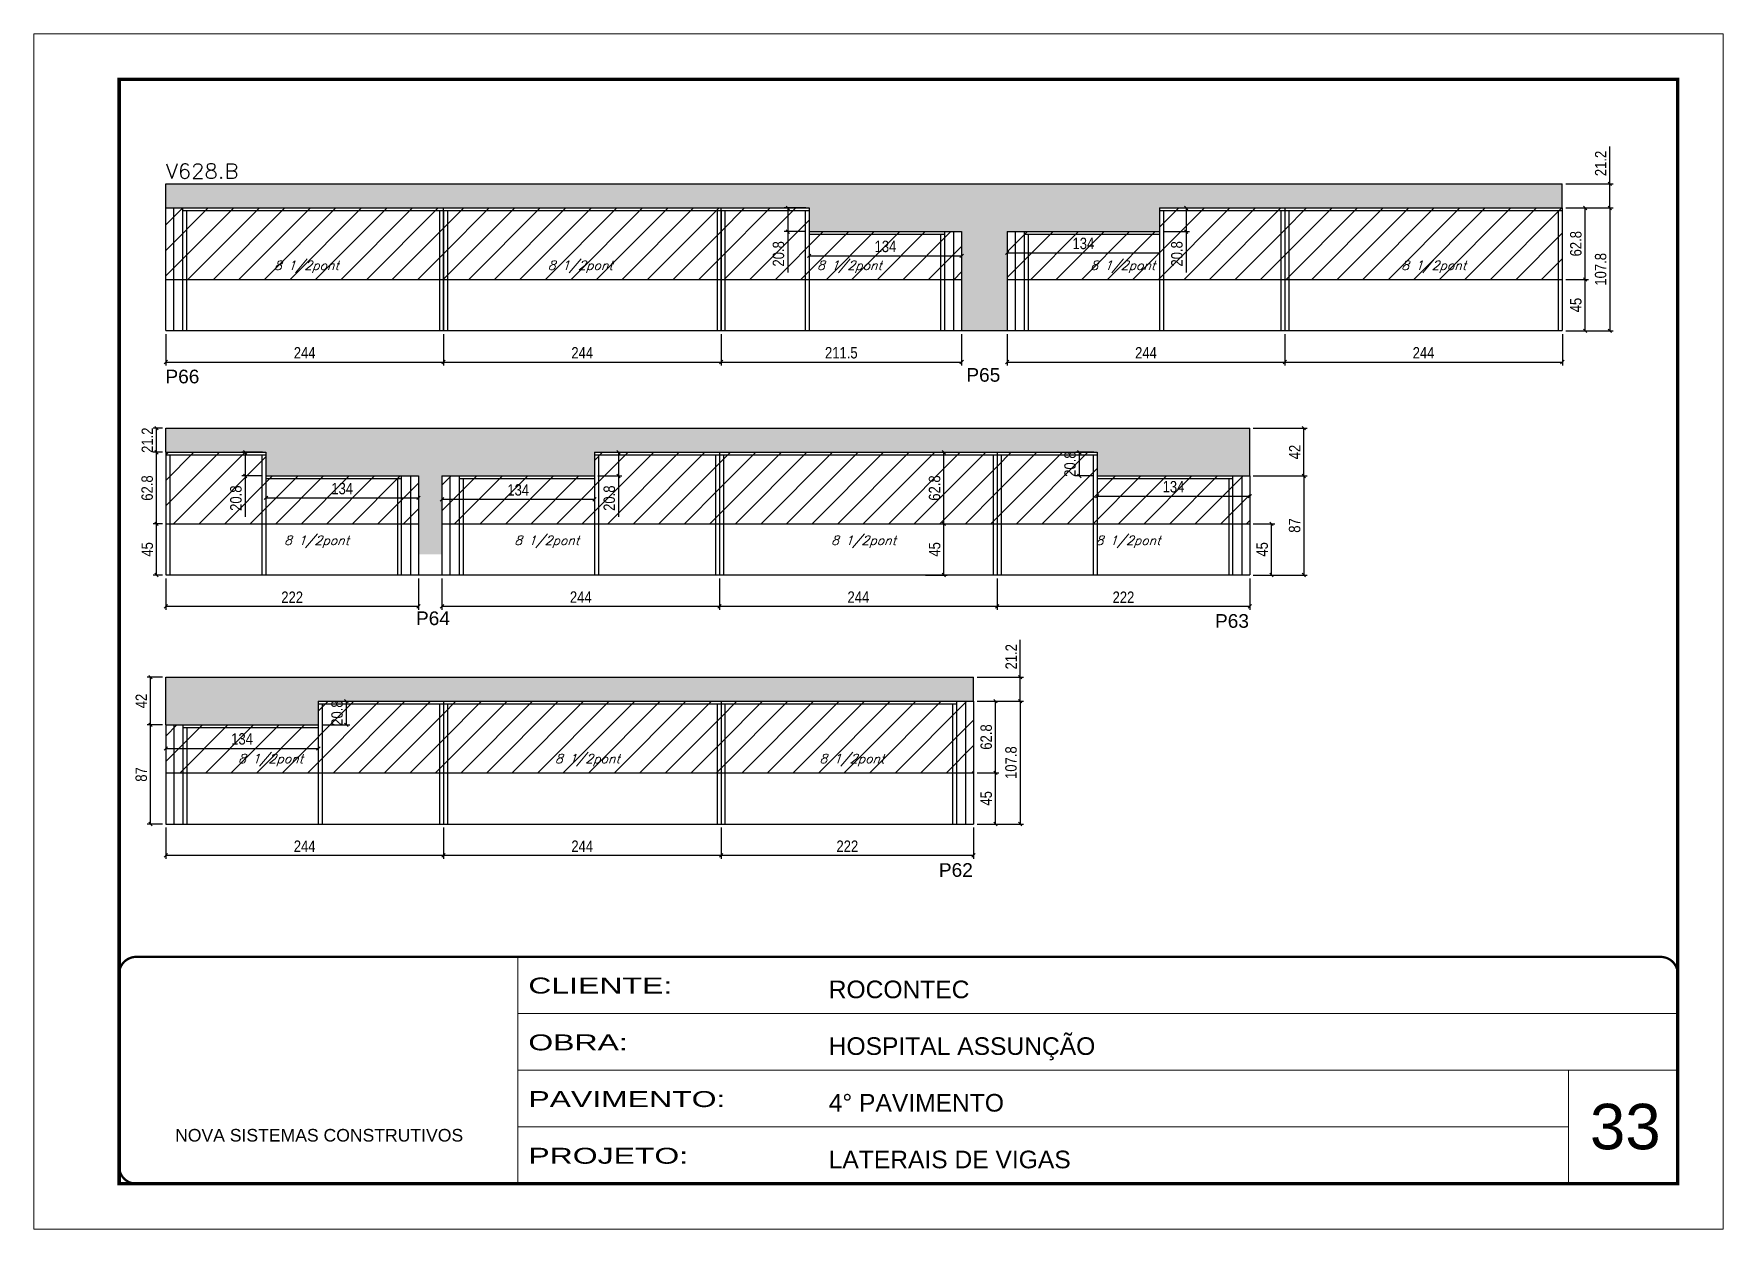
# Model space of a CAD drawing. Extents: x -20960 to -5926, y -2106 to 21915.
# Drawn here: x -12207 to -10722, y 11677 to 12727 of the extents above; entities that cross this region are included whole.
import ezdxf

# ---------------------------------------------------------------- set-up
doc = ezdxf.new("R2010")
doc.units = 0
doc.linetypes.add('CONTINUO', pattern=[0])
doc.linetypes.add('DASHED', pattern=[0.75, 0.5, -0.25])
for name, color, linetype in [('5', 5, 'Continuous'), ('COTA', 241, 'Continuous'), ('Painéis', 200, 'Continuous'), ('Reaproveitamento', 251, 'Continuous'), ('SARR_2.2x7', 40, 'Continuous'), ('SARR_3.5x7', 81, 'Continuous'), ('texto', 7, 'Continuous')]:
    doc.layers.add(name, color=color, linetype=linetype)
for name, color, linetype, lineweight in [('CARIMBO', 255, 'Continuous', 9), ('Folhas', 255, 'Continuous', 9), ('SARRAFO DE PRESSAO', 251, 'DASHED', 9), ('Texto Seção', 7, 'Continuous', 15)]:
    doc.layers.add(name, color=color, linetype=linetype, lineweight=lineweight)
doc.styles.add('ARIAL', font='arial.ttf')
doc.styles.add('COTA TECNICA', font='techl___.ttf', dxfattribs={"height": 10})
doc.styles.add('REGUA-120', font='ROMANS.shx', dxfattribs={"height": 15})
doc.styles.add('Romans', font='romans.shx')
doc.styles.get("Standard").update_dxf_attribs({"font": 'arial.ttf'})
doc.styles.add('Tecnologia', font='')
doc.styles.get('Tecnologia').set_extended_font_data('Forgotten Futurist')
doc.dimstyles.new('PAINEL', dxfattribs={"dimtxt": 10, "dimasz": 3, "dimexe": 3, "dimexo": 3, "dimgap": 3, "dimtad": 1, "dimdec": 1, "dimzin": 12, "dimdsep": 46, "dimtxsty": 'COTA TECNICA', "dimblk1": 'OBLIQUE', "dimblk2": 'OBLIQUE', "dimsah": 1, "dimcen": 0.9, "dimclrd": 4, "dimclre": 4, "dimclrt": 240, "dimadec": 1, "dimazin": 3, "dimtfac": 1, "dimtdec": 1, "dimtmove": 0, "dimatfit": 3, "dimfxl": 1, "dimtolj": 1, "dimtzin": 12, "dimarcsym": 0})
pattern_1 = [(45, (-13.5, -4594.3), (-11.22532, 11.22532), [])]

msp = doc.modelspace()

# ---------------------------------------------------------------- texts
at = {"layer": '5', "linetype": 'Continuous'}
for s, p in [('P66', (-12091.28, 12419.78)), ('P65', (-11387.28, 12421.2)), ('P64', (-11871.04, 12207.41)), ('P63', (-11168.71, 12205.04)), ('P62', (-11411.43, 11986.29))]:
    msp.add_text(s, height=12, rotation=0.00004, dxfattribs=at).set_placement(p)
at = {"layer": 'CARIMBO', "style": 'ARIAL'}
msp.add_text('33', height=40, dxfattribs=at).set_placement((-10839.14, 11746.93))
at = {"layer": 'texto', "color": 2, "char_height": 8, "attachment_point": 5, "style": 'Romans'}
for insert in [(-11967.35, 12522.18), (-11726.62, 12522.18), (-11490, 12522.18), (-11249.71, 12522.18), (-10976.48, 12522.18), (-11958.42, 12280.58), (-11756.1, 12280.58), (-11477.62, 12280.58), (-11245.12, 12280.58), (-11998.83, 12088.84), (-11720.35, 12088.84), (-11487.85, 12088.84)]:
    msp.add_mtext('{\\Q19;\\C256;8 1/2pont}', dxfattribs=dict(at, insert=insert))
at = {"layer": 'Texto Seção', "style": 'REGUA-120', "width": 1.05}
msp.add_text('V628.B', height=13, dxfattribs=at).set_placement((-12090.95, 12599.66))

# ---------------------------------------------------------------- blocks, each defined once
blk = doc.blocks.new('9999999999')
at = {"color": 30, "linetype": 'CONTINUO'}
for p, q in [((98564.6, 34230.2), (98564.6, 34429.4)), ((98564.6, 34379.6), (99584, 34379.6)), ((98564.6, 34329.8), (99488, 34329.8)), ((99584, 34329.8), (99488, 34329.8)), ((99488, 34329.8), (99488, 34230.2)), ((98564.6, 34280), (99488, 34280))]:
    blk.add_line(p, q, dxfattribs=at)
at = {"color": 30, "linetype": 'CONTINUO', "const_width": 2}
blk.add_lwpolyline([(99584, 34230.2), (99584, 34414.4, 0.414214), (99569, 34429.4), (98229, 34429.4, 0.414214), (98214, 34414.4), (98214, 34245.2, 0.414214), (98229, 34230.2), (99584, 34230.2)], format="xyb", dxfattribs=at)
at = {"layer": 'Folhas'}
blk.add_lwpolyline([(98139, 34190.2), (99624, 34190.2), (99624, 35240.2), (98139, 35240.2)], close=True, dxfattribs=at)
at = {"layer": 'Folhas', "color": 30, "const_width": 3}
blk.add_lwpolyline([(98214, 34230.2), (99584, 34230.2), (99584, 35200.2), (98214, 35200.2)], close=True, dxfattribs=at)
at = {"color": 7, "linetype": 'Continuous', "ltscale": 5, "style": 'ARIAL'}
for s, height, p in [('ROCONTEC', 15.48, (98837.7, 34393.1)), ('HOSPITAL ASSUNÇÃO', 15.483, (98837.7, 34343.3)), ('4° PAVIMENTO', 15.483, (98837.7, 34293.5)), ('NOVA SISTEMAS CONSTRUTIVOS', 11.059, (98263.2, 34267.2)), ('LATERAIS DE VIGAS', 15.483, (98837.7, 34243.7))]:
    blk.add_text(s, height=height, dxfattribs=at).set_placement(p)
at = {"layer": 'Folhas', "color": 7, "style": 'Tecnologia', "width": 1.5}
for s, p in [('CLIENTE:', (98573.7, 34397.2)), ('OBRA:', (98573.7, 34347.3)), ('PAVIMENTO:', (98573.7, 34297.5)), ('PROJETO:', (98573.7, 34247.7))]:
    blk.add_text(s, height=14, dxfattribs=at).set_placement(p)
blk = doc.blocks.new('_Oblique')
at = {"color": 0, "linetype": 'ByBlock', "lineweight": -2}
blk.add_line((-0.5, -0.5), (0.5, 0.5), dxfattribs=at)
blk = doc.blocks.new('*D1142')
at = {"layer": 'COTA', "color": 4, "lineweight": -2, "ltscale": 25, "transparency": 16777216}
for p, q in [((-12090.9, 12463), (-12090.9, 12435.5)), ((-11846.9, 12463), (-11846.9, 12435.5)), ((-12090.9, 12438.5), (-11846.9, 12438.5))]:
    blk.add_line(p, q, dxfattribs=at)
at = {"layer": 'Defpoints', "color": 0, "ltscale": 25, "transparency": 16777216}
for p in [(-12090.9, 12466), (-11846.9, 12466), (-11846.9, 12438.5)]:
    blk.add_point(p, dxfattribs=at)
at = {"layer": 'COTA', "color": 4, "lineweight": -2, "ltscale": 25, "transparency": 16777216, "xscale": 3, "yscale": 3, "zscale": 3, "rotation": 180}
blk.add_blockref('_Oblique', (-12090.9, 12438.5), dxfattribs=at)
at = {"layer": 'COTA', "color": 4, "lineweight": -2, "ltscale": 25, "transparency": 16777216, "xscale": 3, "yscale": 3, "zscale": 3}
blk.add_blockref('_Oblique', (-11846.9, 12438.5), dxfattribs=at)
at = {"layer": 'COTA', "color": 240, "ltscale": 25, "transparency": 16777216, "insert": (-11968.9, 12446.6), "char_height": 10, "attachment_point": 5, "style": 'COTA TECNICA'}
blk.add_mtext('\\A1;244', dxfattribs=at)
blk = doc.blocks.new('*D1143')
at = {"layer": 'COTA', "color": 4, "lineweight": -2, "ltscale": 25, "transparency": 16777216}
for p, q in [((-11846.9, 12463), (-11846.9, 12435.5)), ((-11602.9, 12463), (-11602.9, 12435.5)), ((-11846.9, 12438.5), (-11602.9, 12438.5))]:
    blk.add_line(p, q, dxfattribs=at)
at = {"layer": 'Defpoints', "color": 0, "ltscale": 25, "transparency": 16777216}
for p in [(-11846.9, 12466), (-11602.9, 12466), (-11602.9, 12438.5)]:
    blk.add_point(p, dxfattribs=at)
at = {"layer": 'COTA', "color": 4, "lineweight": -2, "ltscale": 25, "transparency": 16777216, "xscale": 3, "yscale": 3, "zscale": 3, "rotation": 180}
blk.add_blockref('_Oblique', (-11846.9, 12438.5), dxfattribs=at)
at = {"layer": 'COTA', "color": 4, "lineweight": -2, "ltscale": 25, "transparency": 16777216, "xscale": 3, "yscale": 3, "zscale": 3}
blk.add_blockref('_Oblique', (-11602.9, 12438.5), dxfattribs=at)
at = {"layer": 'COTA', "color": 240, "ltscale": 25, "transparency": 16777216, "insert": (-11724.9, 12446.6), "char_height": 10, "attachment_point": 5, "style": 'COTA TECNICA'}
blk.add_mtext('\\A1;244', dxfattribs=at)
blk = doc.blocks.new('*D1144')
at = {"layer": 'COTA', "color": 4, "lineweight": -2, "ltscale": 25, "transparency": 16777216}
for p, q in [((-11602.9, 12463), (-11602.9, 12435.5)), ((-11391.4, 12463), (-11391.4, 12435.5)), ((-11602.9, 12438.5), (-11391.4, 12438.5))]:
    blk.add_line(p, q, dxfattribs=at)
at = {"layer": 'Defpoints', "color": 0, "ltscale": 25, "transparency": 16777216}
for p in [(-11602.9, 12466), (-11391.4, 12466), (-11391.4, 12438.5)]:
    blk.add_point(p, dxfattribs=at)
at = {"layer": 'COTA', "color": 4, "lineweight": -2, "ltscale": 25, "transparency": 16777216, "xscale": 3, "yscale": 3, "zscale": 3, "rotation": 180}
blk.add_blockref('_Oblique', (-11602.9, 12438.5), dxfattribs=at)
at = {"layer": 'COTA', "color": 4, "lineweight": -2, "ltscale": 25, "transparency": 16777216, "xscale": 3, "yscale": 3, "zscale": 3}
blk.add_blockref('_Oblique', (-11391.4, 12438.5), dxfattribs=at)
at = {"layer": 'COTA', "color": 240, "ltscale": 25, "transparency": 16777216, "insert": (-11497.2, 12446.6), "char_height": 10, "attachment_point": 5, "style": 'COTA TECNICA'}
blk.add_mtext('\\A1;211.5', dxfattribs=at)
blk = doc.blocks.new('*D1145')
at = {"layer": 'COTA', "color": 4, "lineweight": -2, "ltscale": 25, "transparency": 16777216}
for p, q in [((-11351.4, 12463), (-11351.4, 12435.5)), ((-11107.4, 12463), (-11107.4, 12435.5)), ((-11351.4, 12438.5), (-11107.4, 12438.5))]:
    blk.add_line(p, q, dxfattribs=at)
at = {"layer": 'Defpoints', "color": 0, "ltscale": 25, "transparency": 16777216}
for p in [(-11351.4, 12466), (-11107.4, 12466), (-11107.4, 12438.5)]:
    blk.add_point(p, dxfattribs=at)
at = {"layer": 'COTA', "color": 4, "lineweight": -2, "ltscale": 25, "transparency": 16777216, "xscale": 3, "yscale": 3, "zscale": 3, "rotation": 180}
blk.add_blockref('_Oblique', (-11351.4, 12438.5), dxfattribs=at)
at = {"layer": 'COTA', "color": 4, "lineweight": -2, "ltscale": 25, "transparency": 16777216, "xscale": 3, "yscale": 3, "zscale": 3}
blk.add_blockref('_Oblique', (-11107.4, 12438.5), dxfattribs=at)
at = {"layer": 'COTA', "color": 240, "ltscale": 25, "transparency": 16777216, "insert": (-11229.4, 12446.6), "char_height": 10, "attachment_point": 5, "style": 'COTA TECNICA'}
blk.add_mtext('\\A1;244', dxfattribs=at)
blk = doc.blocks.new('*D1146')
at = {"layer": 'COTA', "color": 4, "lineweight": -2, "ltscale": 25, "transparency": 16777216}
for p, q in [((-11107.4, 12463), (-11107.4, 12435.5)), ((-10863.4, 12463), (-10863.4, 12435.5)), ((-11107.4, 12438.5), (-10863.4, 12438.5))]:
    blk.add_line(p, q, dxfattribs=at)
at = {"layer": 'Defpoints', "color": 0, "ltscale": 25, "transparency": 16777216}
for p in [(-11107.4, 12466), (-10863.4, 12466), (-10863.4, 12438.5)]:
    blk.add_point(p, dxfattribs=at)
at = {"layer": 'COTA', "color": 4, "lineweight": -2, "ltscale": 25, "transparency": 16777216, "xscale": 3, "yscale": 3, "zscale": 3, "rotation": 180}
blk.add_blockref('_Oblique', (-11107.4, 12438.5), dxfattribs=at)
at = {"layer": 'COTA', "color": 4, "lineweight": -2, "ltscale": 25, "transparency": 16777216, "xscale": 3, "yscale": 3, "zscale": 3}
blk.add_blockref('_Oblique', (-10863.4, 12438.5), dxfattribs=at)
at = {"layer": 'COTA', "color": 240, "ltscale": 25, "transparency": 16777216, "insert": (-10985.4, 12446.6), "char_height": 10, "attachment_point": 5, "style": 'COTA TECNICA'}
blk.add_mtext('\\A1;244', dxfattribs=at)
blk = doc.blocks.new('*D1147')
at = {"layer": 'COTA', "color": 4, "lineweight": -2, "ltscale": 25, "transparency": 16777216}
for p, q in [((-11525.4, 12550), (-11525.4, 12528.8)), ((-11391.4, 12550), (-11391.4, 12528.8)), ((-11525.4, 12531.8), (-11391.4, 12531.8))]:
    blk.add_line(p, q, dxfattribs=at)
at = {"layer": 'Defpoints', "color": 0, "ltscale": 25, "transparency": 16777216}
for p in [(-11525.4, 12553), (-11391.4, 12553), (-11391.4, 12531.8)]:
    blk.add_point(p, dxfattribs=at)
at = {"layer": 'COTA', "color": 4, "lineweight": -2, "ltscale": 25, "transparency": 16777216, "xscale": 3, "yscale": 3, "zscale": 3, "rotation": 180}
blk.add_blockref('_Oblique', (-11525.4, 12531.8), dxfattribs=at)
at = {"layer": 'COTA', "color": 4, "lineweight": -2, "ltscale": 25, "transparency": 16777216, "xscale": 3, "yscale": 3, "zscale": 3}
blk.add_blockref('_Oblique', (-11391.4, 12531.8), dxfattribs=at)
at = {"layer": 'COTA', "color": 240, "ltscale": 25, "transparency": 16777216, "insert": (-11458.4, 12540), "char_height": 10, "attachment_point": 5, "style": 'COTA TECNICA'}
blk.add_mtext('\\A1;134', dxfattribs=at)
blk = doc.blocks.new('*D1148')
at = {"layer": 'COTA', "color": 4, "lineweight": -2, "ltscale": 25, "transparency": 16777216}
for p, q in [((-11351.4, 12550), (-11351.4, 12531.4)), ((-11217.4, 12550), (-11217.4, 12531.4)), ((-11351.4, 12534.4), (-11217.4, 12534.4))]:
    blk.add_line(p, q, dxfattribs=at)
at = {"layer": 'Defpoints', "color": 0, "ltscale": 25, "transparency": 16777216}
for p in [(-11351.4, 12553), (-11217.4, 12553), (-11217.4, 12534.4)]:
    blk.add_point(p, dxfattribs=at)
at = {"layer": 'COTA', "color": 4, "lineweight": -2, "ltscale": 25, "transparency": 16777216, "xscale": 3, "yscale": 3, "zscale": 3, "rotation": 180}
blk.add_blockref('_Oblique', (-11351.4, 12534.4), dxfattribs=at)
at = {"layer": 'COTA', "color": 4, "lineweight": -2, "ltscale": 25, "transparency": 16777216, "xscale": 3, "yscale": 3, "zscale": 3}
blk.add_blockref('_Oblique', (-11217.4, 12534.4), dxfattribs=at)
at = {"layer": 'COTA', "color": 240, "ltscale": 25, "transparency": 16777216, "insert": (-11284.4, 12542.6), "char_height": 10, "attachment_point": 5, "style": 'COTA TECNICA'}
blk.add_mtext('\\A1;134', dxfattribs=at)
blk = doc.blocks.new('*D1149')
at = {"layer": 'COTA', "color": 4, "lineweight": -2, "ltscale": 25, "transparency": 16777216}
for p, q in [((-11528.4, 12573.8), (-11547.3, 12573.8)), ((-11544.3, 12573.8), (-11544.3, 12553)), ((-11528.4, 12553), (-11547.3, 12553)), ((-11544.3, 12553), (-11544.3, 12517))]:
    blk.add_line(p, q, dxfattribs=at)
at = {"layer": 'Defpoints', "color": 0, "ltscale": 25, "transparency": 16777216}
for p in [(-11525.4, 12573.8), (-11544.3, 12553), (-11525.4, 12553)]:
    blk.add_point(p, dxfattribs=at)
at = {"layer": 'COTA', "color": 4, "lineweight": -2, "ltscale": 25, "transparency": 16777216, "xscale": 3, "yscale": 3, "zscale": 3}
for p, rotation in [((-11544.3, 12573.8), 90), ((-11544.3, 12553), 270)]:
    blk.add_blockref('_Oblique', p, dxfattribs=dict(at, rotation=rotation))
at = {"layer": 'COTA', "color": 240, "ltscale": 25, "transparency": 16777216, "insert": (-11552.4, 12533.5), "char_height": 10, "attachment_point": 5, "rotation": 90, "style": 'COTA TECNICA'}
blk.add_mtext('\\A1;20.8', dxfattribs=at)
blk = doc.blocks.new('*D1150')
at = {"layer": 'COTA', "color": 4, "lineweight": -2, "ltscale": 25, "transparency": 16777216}
for p, q in [((-11214.4, 12573.8), (-11191.1, 12573.8)), ((-11194.1, 12573.8), (-11194.1, 12553)), ((-11214.4, 12553), (-11191.1, 12553)), ((-11194.1, 12553), (-11194.1, 12517))]:
    blk.add_line(p, q, dxfattribs=at)
at = {"layer": 'Defpoints', "color": 0, "ltscale": 25, "transparency": 16777216}
for p in [(-11217.4, 12573.8), (-11217.4, 12553), (-11194.1, 12553)]:
    blk.add_point(p, dxfattribs=at)
at = {"layer": 'COTA', "color": 4, "lineweight": -2, "ltscale": 25, "transparency": 16777216, "xscale": 3, "yscale": 3, "zscale": 3}
for p, rotation in [((-11194.1, 12573.8), 90), ((-11194.1, 12553), 270)]:
    blk.add_blockref('_Oblique', p, dxfattribs=dict(at, rotation=rotation))
at = {"layer": 'COTA', "color": 240, "ltscale": 25, "transparency": 16777216, "insert": (-11202.2, 12533.5), "char_height": 10, "attachment_point": 5, "rotation": 90, "style": 'COTA TECNICA'}
blk.add_mtext('\\A1;20.8', dxfattribs=at)
blk = doc.blocks.new('*D1096')
at = {"layer": 'COTA', "color": 4, "lineweight": -2, "ltscale": 25, "transparency": 16777216}
for p, q in [((-12090.9, 12248.4), (-12090.9, 12220.9)), ((-11868.9, 12248.4), (-11868.9, 12220.9)), ((-12090.9, 12223.9), (-11868.9, 12223.9))]:
    blk.add_line(p, q, dxfattribs=at)
at = {"layer": 'Defpoints', "color": 0, "ltscale": 25, "transparency": 16777216}
for p in [(-12090.9, 12251.4), (-11868.9, 12251.4), (-11868.9, 12223.9)]:
    blk.add_point(p, dxfattribs=at)
at = {"layer": 'COTA', "color": 4, "lineweight": -2, "ltscale": 25, "transparency": 16777216, "xscale": 3, "yscale": 3, "zscale": 3, "rotation": 180}
blk.add_blockref('_Oblique', (-12090.9, 12223.9), dxfattribs=at)
at = {"layer": 'COTA', "color": 4, "lineweight": -2, "ltscale": 25, "transparency": 16777216, "xscale": 3, "yscale": 3, "zscale": 3}
blk.add_blockref('_Oblique', (-11868.9, 12223.9), dxfattribs=at)
at = {"layer": 'COTA', "color": 240, "ltscale": 25, "transparency": 16777216, "insert": (-11979.9, 12231.9), "char_height": 10, "attachment_point": 5, "style": 'COTA TECNICA'}
blk.add_mtext('\\A1;222', dxfattribs=at)
blk = doc.blocks.new('*D1097')
at = {"layer": 'COTA', "color": 4, "lineweight": -2, "ltscale": 25, "transparency": 16777216}
for p, q in [((-12090.9, 12029.7), (-12090.9, 12002.2)), ((-11846.9, 12029.7), (-11846.9, 12002.2)), ((-12090.9, 12005.2), (-11846.9, 12005.2))]:
    blk.add_line(p, q, dxfattribs=at)
at = {"layer": 'Defpoints', "color": 0, "ltscale": 25, "transparency": 16777216}
for p in [(-12090.9, 12032.7), (-11846.9, 12032.7), (-11846.9, 12005.2)]:
    blk.add_point(p, dxfattribs=at)
at = {"layer": 'COTA', "color": 4, "lineweight": -2, "ltscale": 25, "transparency": 16777216, "xscale": 3, "yscale": 3, "zscale": 3, "rotation": 180}
blk.add_blockref('_Oblique', (-12090.9, 12005.2), dxfattribs=at)
at = {"layer": 'COTA', "color": 4, "lineweight": -2, "ltscale": 25, "transparency": 16777216, "xscale": 3, "yscale": 3, "zscale": 3}
blk.add_blockref('_Oblique', (-11846.9, 12005.2), dxfattribs=at)
at = {"layer": 'COTA', "color": 240, "ltscale": 25, "transparency": 16777216, "insert": (-11968.9, 12013.2), "char_height": 10, "attachment_point": 5, "style": 'COTA TECNICA'}
blk.add_mtext('\\A1;244', dxfattribs=at)
blk = doc.blocks.new('*D1098')
at = {"layer": 'COTA', "color": 4, "lineweight": -2, "ltscale": 25, "transparency": 16777216}
for p, q in [((-11846.9, 12029.7), (-11846.9, 12002.2)), ((-11602.9, 12029.7), (-11602.9, 12002.2)), ((-11846.9, 12005.2), (-11602.9, 12005.2))]:
    blk.add_line(p, q, dxfattribs=at)
at = {"layer": 'Defpoints', "color": 0, "ltscale": 25, "transparency": 16777216}
for p in [(-11846.9, 12032.7), (-11602.9, 12032.7), (-11602.9, 12005.2)]:
    blk.add_point(p, dxfattribs=at)
at = {"layer": 'COTA', "color": 4, "lineweight": -2, "ltscale": 25, "transparency": 16777216, "xscale": 3, "yscale": 3, "zscale": 3, "rotation": 180}
blk.add_blockref('_Oblique', (-11846.9, 12005.2), dxfattribs=at)
at = {"layer": 'COTA', "color": 4, "lineweight": -2, "ltscale": 25, "transparency": 16777216, "xscale": 3, "yscale": 3, "zscale": 3}
blk.add_blockref('_Oblique', (-11602.9, 12005.2), dxfattribs=at)
at = {"layer": 'COTA', "color": 240, "ltscale": 25, "transparency": 16777216, "insert": (-11724.9, 12013.2), "char_height": 10, "attachment_point": 5, "style": 'COTA TECNICA'}
blk.add_mtext('\\A1;244', dxfattribs=at)
blk = doc.blocks.new('*D1099')
at = {"layer": 'COTA', "color": 4, "lineweight": -2, "ltscale": 25, "transparency": 16777216}
for p, q in [((-11602.9, 12029.7), (-11602.9, 12002.2)), ((-11380.9, 12029.7), (-11380.9, 12002.2)), ((-11602.9, 12005.2), (-11380.9, 12005.2))]:
    blk.add_line(p, q, dxfattribs=at)
at = {"layer": 'Defpoints', "color": 0, "ltscale": 25, "transparency": 16777216}
for p in [(-11602.9, 12032.7), (-11380.9, 12032.7), (-11380.9, 12005.2)]:
    blk.add_point(p, dxfattribs=at)
at = {"layer": 'COTA', "color": 4, "lineweight": -2, "ltscale": 25, "transparency": 16777216, "xscale": 3, "yscale": 3, "zscale": 3, "rotation": 180}
blk.add_blockref('_Oblique', (-11602.9, 12005.2), dxfattribs=at)
at = {"layer": 'COTA', "color": 4, "lineweight": -2, "ltscale": 25, "transparency": 16777216, "xscale": 3, "yscale": 3, "zscale": 3}
blk.add_blockref('_Oblique', (-11380.9, 12005.2), dxfattribs=at)
at = {"layer": 'COTA', "color": 240, "ltscale": 25, "transparency": 16777216, "insert": (-11491.9, 12013.2), "char_height": 10, "attachment_point": 5, "style": 'COTA TECNICA'}
blk.add_mtext('\\A1;222', dxfattribs=at)
blk = doc.blocks.new('*D1100')
at = {"layer": 'COTA', "color": 4, "lineweight": -2, "ltscale": 25, "transparency": 16777216}
for p, q in [((-12002.9, 12335.4), (-12002.9, 12316.1)), ((-11868.9, 12335.4), (-11868.9, 12316.1)), ((-12002.9, 12319.1), (-11868.9, 12319.1))]:
    blk.add_line(p, q, dxfattribs=at)
at = {"layer": 'Defpoints', "color": 0, "ltscale": 25, "transparency": 16777216}
for p in [(-12002.9, 12338.4), (-11868.9, 12338.4), (-11868.9, 12319.1)]:
    blk.add_point(p, dxfattribs=at)
at = {"layer": 'COTA', "color": 4, "lineweight": -2, "ltscale": 25, "transparency": 16777216, "xscale": 3, "yscale": 3, "zscale": 3, "rotation": 180}
blk.add_blockref('_Oblique', (-12002.9, 12319.1), dxfattribs=at)
at = {"layer": 'COTA', "color": 4, "lineweight": -2, "ltscale": 25, "transparency": 16777216, "xscale": 3, "yscale": 3, "zscale": 3}
blk.add_blockref('_Oblique', (-11868.9, 12319.1), dxfattribs=at)
at = {"layer": 'COTA', "color": 240, "ltscale": 25, "transparency": 16777216, "insert": (-11935.9, 12327.3), "char_height": 10, "attachment_point": 5, "style": 'COTA TECNICA'}
blk.add_mtext('\\A1;134', dxfattribs=at)
blk = doc.blocks.new('*D1101')
at = {"layer": 'COTA', "color": 4, "lineweight": -2, "ltscale": 25, "transparency": 16777216}
for p, q in [((-12090.9, 12116.7), (-12090.9, 12096.1)), ((-11956.9, 12116.7), (-11956.9, 12096.1)), ((-12090.9, 12099.1), (-11956.9, 12099.1))]:
    blk.add_line(p, q, dxfattribs=at)
at = {"layer": 'Defpoints', "color": 0, "ltscale": 25, "transparency": 16777216}
for p in [(-12090.9, 12119.7), (-11956.9, 12119.7), (-11956.9, 12099.1)]:
    blk.add_point(p, dxfattribs=at)
at = {"layer": 'COTA', "color": 4, "lineweight": -2, "ltscale": 25, "transparency": 16777216, "xscale": 3, "yscale": 3, "zscale": 3, "rotation": 180}
blk.add_blockref('_Oblique', (-12090.9, 12099.1), dxfattribs=at)
at = {"layer": 'COTA', "color": 4, "lineweight": -2, "ltscale": 25, "transparency": 16777216, "xscale": 3, "yscale": 3, "zscale": 3}
blk.add_blockref('_Oblique', (-11956.9, 12099.1), dxfattribs=at)
at = {"layer": 'COTA', "color": 240, "ltscale": 25, "transparency": 16777216, "insert": (-12023.9, 12107.4), "char_height": 10, "attachment_point": 5, "style": 'COTA TECNICA'}
blk.add_mtext('\\A1;134', dxfattribs=at)
blk = doc.blocks.new('*D1102')
at = {"layer": 'COTA', "color": 4, "lineweight": -2, "ltscale": 25, "transparency": 16777216}
for p, q in [((-12005.9, 12359.2), (-12024.1, 12359.2)), ((-12021.1, 12359.2), (-12021.1, 12338.4)), ((-12005.9, 12338.4), (-12024.1, 12338.4)), ((-12021.1, 12338.4), (-12021.1, 12302.4))]:
    blk.add_line(p, q, dxfattribs=at)
at = {"layer": 'Defpoints', "color": 0, "ltscale": 25, "transparency": 16777216}
for p in [(-12002.9, 12359.2), (-12021.1, 12338.4), (-12002.9, 12338.4)]:
    blk.add_point(p, dxfattribs=at)
at = {"layer": 'COTA', "color": 4, "lineweight": -2, "ltscale": 25, "transparency": 16777216, "xscale": 3, "yscale": 3, "zscale": 3}
for p, rotation in [((-12021.1, 12359.2), 90), ((-12021.1, 12338.4), 270)]:
    blk.add_blockref('_Oblique', p, dxfattribs=dict(at, rotation=rotation))
at = {"layer": 'COTA', "color": 240, "ltscale": 25, "transparency": 16777216, "insert": (-12029.3, 12318.9), "char_height": 10, "attachment_point": 5, "rotation": 90, "style": 'COTA TECNICA'}
blk.add_mtext('\\A1;20.8', dxfattribs=at)
blk = doc.blocks.new('*D1103')
at = {"layer": 'COTA', "color": 4, "lineweight": -2, "ltscale": 25, "transparency": 16777216}
for p, q in [((-11953.9, 12140.5), (-11929.3, 12140.5)), ((-11932.3, 12140.5), (-11932.3, 12119.7)), ((-11953.9, 12119.7), (-11929.3, 12119.7))]:
    blk.add_line(p, q, dxfattribs=at)
at = {"layer": 'Defpoints', "color": 0, "ltscale": 25, "transparency": 16777216}
for p in [(-11956.9, 12140.5), (-11956.9, 12119.7), (-11932.3, 12119.7)]:
    blk.add_point(p, dxfattribs=at)
at = {"layer": 'COTA', "color": 4, "lineweight": -2, "ltscale": 25, "transparency": 16777216, "xscale": 3, "yscale": 3, "zscale": 3}
for p, rotation in [((-11932.3, 12140.5), 90), ((-11932.3, 12119.7), 270)]:
    blk.add_blockref('_Oblique', p, dxfattribs=dict(at, rotation=rotation))
at = {"layer": 'COTA', "color": 240, "ltscale": 25, "transparency": 16777216, "insert": (-11940.4, 12130.1), "char_height": 10, "attachment_point": 5, "rotation": 90, "style": 'COTA TECNICA'}
blk.add_mtext('\\A1;20.8', dxfattribs=at)
blk = doc.blocks.new('*D1104')
at = {"layer": 'COTA', "color": 4, "lineweight": -2, "ltscale": 25, "transparency": 16777216}
for p, q in [((-10860.4, 12573.8), (-10818.6, 12573.8)), ((-10821.6, 12573.8), (-10821.6, 12466)), ((-10860.4, 12466), (-10818.6, 12466))]:
    blk.add_line(p, q, dxfattribs=at)
at = {"layer": 'Defpoints', "color": 0, "ltscale": 25, "transparency": 16777216}
for p in [(-10863.4, 12573.8), (-10863.4, 12466), (-10821.6, 12466)]:
    blk.add_point(p, dxfattribs=at)
at = {"layer": 'COTA', "color": 4, "lineweight": -2, "ltscale": 25, "transparency": 16777216, "xscale": 3, "yscale": 3, "zscale": 3}
for p, rotation in [((-10821.6, 12573.8), 90), ((-10821.6, 12466), 270)]:
    blk.add_blockref('_Oblique', p, dxfattribs=dict(at, rotation=rotation))
at = {"layer": 'COTA', "color": 240, "ltscale": 25, "transparency": 16777216, "insert": (-10829.7, 12519.9), "char_height": 10, "attachment_point": 5, "rotation": 90, "style": 'COTA TECNICA'}
blk.add_mtext('\\A1;107.8', dxfattribs=at)
blk = doc.blocks.new('*D1105')
at = {"layer": 'COTA', "color": 4, "lineweight": -2, "ltscale": 25, "transparency": 16777216}
for p, q in [((-10821.6, 12595), (-10821.6, 12627.8)), ((-10860.4, 12595), (-10818.6, 12595)), ((-10821.6, 12573.8), (-10821.6, 12595)), ((-10860.4, 12573.8), (-10818.6, 12573.8))]:
    blk.add_line(p, q, dxfattribs=at)
at = {"layer": 'Defpoints', "color": 0, "ltscale": 25, "transparency": 16777216}
for p in [(-10863.4, 12595), (-10821.6, 12595), (-10863.4, 12573.8)]:
    blk.add_point(p, dxfattribs=at)
at = {"layer": 'COTA', "color": 4, "lineweight": -2, "ltscale": 25, "transparency": 16777216, "xscale": 3, "yscale": 3, "zscale": 3}
for p, rotation in [((-10821.6, 12595), 90), ((-10821.6, 12573.8), 270)]:
    blk.add_blockref('_Oblique', p, dxfattribs=dict(at, rotation=rotation))
at = {"layer": 'COTA', "color": 240, "ltscale": 25, "transparency": 16777216, "insert": (-10829.7, 12612.9), "char_height": 10, "attachment_point": 5, "rotation": 90, "style": 'COTA TECNICA'}
blk.add_mtext('\\A1;21.2', dxfattribs=at)
blk = doc.blocks.new('*D1106')
at = {"layer": 'COTA', "color": 4, "lineweight": -2, "ltscale": 25, "transparency": 16777216}
for p, q in [((-11377.9, 12140.5), (-11336.9, 12140.5)), ((-11339.9, 12140.5), (-11339.9, 12032.7)), ((-11377.9, 12032.7), (-11336.9, 12032.7))]:
    blk.add_line(p, q, dxfattribs=at)
at = {"layer": 'Defpoints', "color": 0, "ltscale": 25, "transparency": 16777216}
for p in [(-11380.9, 12140.5), (-11380.9, 12032.7), (-11339.9, 12032.7)]:
    blk.add_point(p, dxfattribs=at)
at = {"layer": 'COTA', "color": 4, "lineweight": -2, "ltscale": 25, "transparency": 16777216, "xscale": 3, "yscale": 3, "zscale": 3}
for p, rotation in [((-11339.9, 12140.5), 90), ((-11339.9, 12032.7), 270)]:
    blk.add_blockref('_Oblique', p, dxfattribs=dict(at, rotation=rotation))
at = {"layer": 'COTA', "color": 240, "ltscale": 25, "transparency": 16777216, "insert": (-11348, 12086.6), "char_height": 10, "attachment_point": 5, "rotation": 90, "style": 'COTA TECNICA'}
blk.add_mtext('\\A1;107.8', dxfattribs=at)
blk = doc.blocks.new('*D1107')
at = {"layer": 'COTA', "color": 4, "lineweight": -2, "ltscale": 25, "transparency": 16777216}
for p, q in [((-11339.9, 12161.7), (-11339.9, 12194.4)), ((-11377.9, 12161.7), (-11336.9, 12161.7)), ((-11339.9, 12140.5), (-11339.9, 12161.7)), ((-11377.9, 12140.5), (-11336.9, 12140.5))]:
    blk.add_line(p, q, dxfattribs=at)
at = {"layer": 'Defpoints', "color": 0, "ltscale": 25, "transparency": 16777216}
for p in [(-11380.9, 12161.7), (-11339.9, 12161.7), (-11380.9, 12140.5)]:
    blk.add_point(p, dxfattribs=at)
at = {"layer": 'COTA', "color": 4, "lineweight": -2, "ltscale": 25, "transparency": 16777216, "xscale": 3, "yscale": 3, "zscale": 3}
for p, rotation in [((-11339.9, 12161.7), 90), ((-11339.9, 12140.5), 270)]:
    blk.add_blockref('_Oblique', p, dxfattribs=dict(at, rotation=rotation))
at = {"layer": 'COTA', "color": 240, "ltscale": 25, "transparency": 16777216, "insert": (-11347.9, 12179.6), "char_height": 10, "attachment_point": 5, "rotation": 90, "style": 'COTA TECNICA'}
blk.add_mtext('\\A1;21.2', dxfattribs=at)
blk = doc.blocks.new('*D1108')
at = {"layer": 'COTA', "color": 4, "lineweight": -2, "ltscale": 25, "transparency": 16777216}
for p, q in [((-11848.2, 12248.4), (-11848.2, 12220.9)), ((-11604.2, 12248.4), (-11604.2, 12220.9)), ((-11848.2, 12223.9), (-11604.2, 12223.9))]:
    blk.add_line(p, q, dxfattribs=at)
at = {"layer": 'Defpoints', "color": 0, "ltscale": 25, "transparency": 16777216}
for p in [(-11848.2, 12251.4), (-11604.2, 12251.4), (-11604.2, 12223.9)]:
    blk.add_point(p, dxfattribs=at)
at = {"layer": 'COTA', "color": 4, "lineweight": -2, "ltscale": 25, "transparency": 16777216, "xscale": 3, "yscale": 3, "zscale": 3, "rotation": 180}
blk.add_blockref('_Oblique', (-11848.2, 12223.9), dxfattribs=at)
at = {"layer": 'COTA', "color": 4, "lineweight": -2, "ltscale": 25, "transparency": 16777216, "xscale": 3, "yscale": 3, "zscale": 3}
blk.add_blockref('_Oblique', (-11604.2, 12223.9), dxfattribs=at)
at = {"layer": 'COTA', "color": 240, "ltscale": 25, "transparency": 16777216, "insert": (-11726.2, 12232), "char_height": 10, "attachment_point": 5, "style": 'COTA TECNICA'}
blk.add_mtext('\\A1;244', dxfattribs=at)
blk = doc.blocks.new('*D1109')
at = {"layer": 'COTA', "color": 4, "lineweight": -2, "ltscale": 25, "transparency": 16777216}
for p, q in [((-11604.2, 12248.4), (-11604.2, 12220.9)), ((-11360.2, 12248.4), (-11360.2, 12220.9)), ((-11604.2, 12223.9), (-11360.2, 12223.9))]:
    blk.add_line(p, q, dxfattribs=at)
at = {"layer": 'Defpoints', "color": 0, "ltscale": 25, "transparency": 16777216}
for p in [(-11604.2, 12251.4), (-11360.2, 12251.4), (-11360.2, 12223.9)]:
    blk.add_point(p, dxfattribs=at)
at = {"layer": 'COTA', "color": 4, "lineweight": -2, "ltscale": 25, "transparency": 16777216, "xscale": 3, "yscale": 3, "zscale": 3, "rotation": 180}
blk.add_blockref('_Oblique', (-11604.2, 12223.9), dxfattribs=at)
at = {"layer": 'COTA', "color": 4, "lineweight": -2, "ltscale": 25, "transparency": 16777216, "xscale": 3, "yscale": 3, "zscale": 3}
blk.add_blockref('_Oblique', (-11360.2, 12223.9), dxfattribs=at)
at = {"layer": 'COTA', "color": 240, "ltscale": 25, "transparency": 16777216, "insert": (-11482.2, 12232), "char_height": 10, "attachment_point": 5, "style": 'COTA TECNICA'}
blk.add_mtext('\\A1;244', dxfattribs=at)
blk = doc.blocks.new('*D1110')
at = {"layer": 'COTA', "color": 4, "lineweight": -2, "ltscale": 25, "transparency": 16777216}
for p, q in [((-11360.2, 12248.4), (-11360.2, 12220.9)), ((-11138.2, 12248.4), (-11138.2, 12220.9)), ((-11360.2, 12223.9), (-11138.2, 12223.9))]:
    blk.add_line(p, q, dxfattribs=at)
at = {"layer": 'Defpoints', "color": 0, "ltscale": 25, "transparency": 16777216}
for p in [(-11360.2, 12251.4), (-11138.2, 12251.4), (-11138.2, 12223.9)]:
    blk.add_point(p, dxfattribs=at)
at = {"layer": 'COTA', "color": 4, "lineweight": -2, "ltscale": 25, "transparency": 16777216, "xscale": 3, "yscale": 3, "zscale": 3, "rotation": 180}
blk.add_blockref('_Oblique', (-11360.2, 12223.9), dxfattribs=at)
at = {"layer": 'COTA', "color": 4, "lineweight": -2, "ltscale": 25, "transparency": 16777216, "xscale": 3, "yscale": 3, "zscale": 3}
blk.add_blockref('_Oblique', (-11138.2, 12223.9), dxfattribs=at)
at = {"layer": 'COTA', "color": 240, "ltscale": 25, "transparency": 16777216, "insert": (-11249.2, 12231.9), "char_height": 10, "attachment_point": 5, "style": 'COTA TECNICA'}
blk.add_mtext('\\A1;222', dxfattribs=at)
blk = doc.blocks.new('*D1111')
at = {"layer": 'COTA', "color": 4, "lineweight": -2, "ltscale": 25, "transparency": 16777216}
for p, q in [((-11848.2, 12335.4), (-11848.2, 12314.9)), ((-11714.2, 12335.4), (-11714.2, 12314.9)), ((-11848.2, 12317.9), (-11714.2, 12317.9))]:
    blk.add_line(p, q, dxfattribs=at)
at = {"layer": 'Defpoints', "color": 0, "ltscale": 25, "transparency": 16777216}
for p in [(-11848.2, 12338.4), (-11714.2, 12338.4), (-11714.2, 12317.9)]:
    blk.add_point(p, dxfattribs=at)
at = {"layer": 'COTA', "color": 4, "lineweight": -2, "ltscale": 25, "transparency": 16777216, "xscale": 3, "yscale": 3, "zscale": 3, "rotation": 180}
blk.add_blockref('_Oblique', (-11848.2, 12317.9), dxfattribs=at)
at = {"layer": 'COTA', "color": 4, "lineweight": -2, "ltscale": 25, "transparency": 16777216, "xscale": 3, "yscale": 3, "zscale": 3}
blk.add_blockref('_Oblique', (-11714.2, 12317.9), dxfattribs=at)
at = {"layer": 'COTA', "color": 240, "ltscale": 25, "transparency": 16777216, "insert": (-11781.2, 12326.1), "char_height": 10, "attachment_point": 5, "style": 'COTA TECNICA'}
blk.add_mtext('\\A1;134', dxfattribs=at)
blk = doc.blocks.new('*D1112')
at = {"layer": 'COTA', "color": 4, "lineweight": -2, "ltscale": 25, "transparency": 16777216}
for p, q in [((-11711.2, 12359.2), (-11690, 12359.2)), ((-11693, 12359.2), (-11693, 12338.4)), ((-11711.2, 12338.4), (-11690, 12338.4)), ((-11693, 12338.4), (-11693, 12302.4))]:
    blk.add_line(p, q, dxfattribs=at)
at = {"layer": 'Defpoints', "color": 0, "ltscale": 25, "transparency": 16777216}
for p in [(-11714.2, 12359.2), (-11714.2, 12338.4), (-11693, 12338.4)]:
    blk.add_point(p, dxfattribs=at)
at = {"layer": 'COTA', "color": 4, "lineweight": -2, "ltscale": 25, "transparency": 16777216, "xscale": 3, "yscale": 3, "zscale": 3}
for p, rotation in [((-11693, 12359.2), 90), ((-11693, 12338.4), 270)]:
    blk.add_blockref('_Oblique', p, dxfattribs=dict(at, rotation=rotation))
at = {"layer": 'COTA', "color": 240, "ltscale": 25, "transparency": 16777216, "insert": (-11701.1, 12318.9), "char_height": 10, "attachment_point": 5, "rotation": 90, "style": 'COTA TECNICA'}
blk.add_mtext('\\A1;20.8', dxfattribs=at)
blk = doc.blocks.new('*D1113')
at = {"layer": 'COTA', "color": 4, "lineweight": -2, "ltscale": 25, "transparency": 16777216}
for p, q in [((-11135.2, 12338.4), (-11087.6, 12338.4)), ((-11090.6, 12338.4), (-11090.6, 12251.4)), ((-11135.2, 12251.4), (-11087.6, 12251.4))]:
    blk.add_line(p, q, dxfattribs=at)
at = {"layer": 'Defpoints', "color": 0, "ltscale": 25, "transparency": 16777216}
for p in [(-11138.2, 12338.4), (-11138.2, 12251.4), (-11090.6, 12251.4)]:
    blk.add_point(p, dxfattribs=at)
at = {"layer": 'COTA', "color": 4, "lineweight": -2, "ltscale": 25, "transparency": 16777216, "xscale": 3, "yscale": 3, "zscale": 3}
for p, rotation in [((-11090.6, 12338.4), 90), ((-11090.6, 12251.4), 270)]:
    blk.add_blockref('_Oblique', p, dxfattribs=dict(at, rotation=rotation))
at = {"layer": 'COTA', "color": 240, "ltscale": 25, "transparency": 16777216, "insert": (-11098.7, 12294.9), "char_height": 10, "attachment_point": 5, "rotation": 90, "style": 'COTA TECNICA'}
blk.add_mtext('\\A1;87', dxfattribs=at)
blk = doc.blocks.new('*D1114')
at = {"layer": 'COTA', "color": 4, "lineweight": -2, "ltscale": 25, "transparency": 16777216}
for p, q in [((-11135.2, 12380.4), (-11087.6, 12380.4)), ((-11090.6, 12338.4), (-11090.6, 12380.4)), ((-11135.2, 12338.4), (-11087.6, 12338.4))]:
    blk.add_line(p, q, dxfattribs=at)
at = {"layer": 'Defpoints', "color": 0, "ltscale": 25, "transparency": 16777216}
for p in [(-11138.2, 12380.4), (-11090.6, 12380.4), (-11138.2, 12338.4)]:
    blk.add_point(p, dxfattribs=at)
at = {"layer": 'COTA', "color": 4, "lineweight": -2, "ltscale": 25, "transparency": 16777216, "xscale": 3, "yscale": 3, "zscale": 3}
for p, rotation in [((-11090.6, 12380.4), 90), ((-11090.6, 12338.4), 270)]:
    blk.add_blockref('_Oblique', p, dxfattribs=dict(at, rotation=rotation))
at = {"layer": 'COTA', "color": 240, "ltscale": 25, "transparency": 16777216, "insert": (-11098.6, 12359.4), "char_height": 10, "attachment_point": 5, "rotation": 90, "style": 'COTA TECNICA'}
blk.add_mtext('\\A1;42', dxfattribs=at)
blk = doc.blocks.new('*D1115')
at = {"layer": 'COTA', "color": 4, "lineweight": -2, "ltscale": 25, "transparency": 16777216}
for p, q in [((-11275.2, 12359.2), (-11291, 12359.2)), ((-11288, 12359.2), (-11288, 12338.4)), ((-11275.2, 12338.4), (-11291, 12338.4))]:
    blk.add_line(p, q, dxfattribs=at)
at = {"layer": 'Defpoints', "color": 0, "ltscale": 25, "transparency": 16777216}
for p in [(-11272.2, 12359.2), (-11288, 12338.4), (-11272.2, 12338.4)]:
    blk.add_point(p, dxfattribs=at)
at = {"layer": 'COTA', "color": 4, "lineweight": -2, "ltscale": 25, "transparency": 16777216, "xscale": 3, "yscale": 3, "zscale": 3}
for p, rotation in [((-11288, 12359.2), 90), ((-11288, 12338.4), 270)]:
    blk.add_blockref('_Oblique', p, dxfattribs=dict(at, rotation=rotation))
at = {"layer": 'COTA', "color": 240, "ltscale": 25, "transparency": 16777216, "insert": (-11296.1, 12348.8), "char_height": 10, "attachment_point": 5, "rotation": 90, "style": 'COTA TECNICA'}
blk.add_mtext('\\A1;20.8', dxfattribs=at)
blk = doc.blocks.new('*D1116')
at = {"layer": 'COTA', "color": 4, "lineweight": -2, "ltscale": 25, "transparency": 16777216}
for p, q in [((-11272.2, 12335.4), (-11272.2, 12317.7)), ((-11138.2, 12335.4), (-11138.2, 12317.7)), ((-11272.2, 12320.7), (-11138.2, 12320.7))]:
    blk.add_line(p, q, dxfattribs=at)
at = {"layer": 'Defpoints', "color": 0, "ltscale": 25, "transparency": 16777216}
for p in [(-11272.2, 12338.4), (-11138.2, 12338.4), (-11138.2, 12320.7)]:
    blk.add_point(p, dxfattribs=at)
at = {"layer": 'COTA', "color": 4, "lineweight": -2, "ltscale": 25, "transparency": 16777216, "xscale": 3, "yscale": 3, "zscale": 3, "rotation": 180}
blk.add_blockref('_Oblique', (-11272.2, 12320.7), dxfattribs=at)
at = {"layer": 'COTA', "color": 4, "lineweight": -2, "ltscale": 25, "transparency": 16777216, "xscale": 3, "yscale": 3, "zscale": 3}
blk.add_blockref('_Oblique', (-11138.2, 12320.7), dxfattribs=at)
at = {"layer": 'COTA', "color": 240, "ltscale": 25, "transparency": 16777216, "insert": (-11205.2, 12328.9), "char_height": 10, "attachment_point": 5, "style": 'COTA TECNICA'}
blk.add_mtext('\\A1;134', dxfattribs=at)
blk = doc.blocks.new('*D1117')
at = {"layer": 'COTA', "color": 4, "lineweight": -2, "ltscale": 25, "transparency": 16777216}
for p, q in [((-12093.9, 12119.7), (-12107.4, 12119.7)), ((-12104.4, 12032.7), (-12104.4, 12119.7)), ((-12093.9, 12032.7), (-12107.4, 12032.7))]:
    blk.add_line(p, q, dxfattribs=at)
at = {"layer": 'Defpoints', "color": 0, "ltscale": 25, "transparency": 16777216}
for p in [(-12104.4, 12119.7), (-12090.9, 12119.7), (-12090.9, 12032.7)]:
    blk.add_point(p, dxfattribs=at)
at = {"layer": 'COTA', "color": 4, "lineweight": -2, "ltscale": 25, "transparency": 16777216, "xscale": 3, "yscale": 3, "zscale": 3}
for p, rotation in [((-12104.4, 12119.7), 90), ((-12104.4, 12032.7), 270)]:
    blk.add_blockref('_Oblique', p, dxfattribs=dict(at, rotation=rotation))
at = {"layer": 'COTA', "color": 240, "ltscale": 25, "transparency": 16777216, "insert": (-12112.5, 12076.2), "char_height": 10, "attachment_point": 5, "rotation": 90, "style": 'COTA TECNICA'}
blk.add_mtext('\\A1;87', dxfattribs=at)
blk = doc.blocks.new('*D1118')
at = {"layer": 'COTA', "color": 4, "lineweight": -2, "ltscale": 25, "transparency": 16777216}
for p, q in [((-12093.9, 12161.7), (-12107.4, 12161.7)), ((-12104.4, 12119.7), (-12104.4, 12161.7)), ((-12093.9, 12119.7), (-12107.4, 12119.7))]:
    blk.add_line(p, q, dxfattribs=at)
at = {"layer": 'Defpoints', "color": 0, "ltscale": 25, "transparency": 16777216}
for p in [(-12104.4, 12161.7), (-12090.9, 12161.7), (-12090.9, 12119.7)]:
    blk.add_point(p, dxfattribs=at)
at = {"layer": 'COTA', "color": 4, "lineweight": -2, "ltscale": 25, "transparency": 16777216, "xscale": 3, "yscale": 3, "zscale": 3}
for p, rotation in [((-12104.4, 12161.7), 90), ((-12104.4, 12119.7), 270)]:
    blk.add_blockref('_Oblique', p, dxfattribs=dict(at, rotation=rotation))
at = {"layer": 'COTA', "color": 240, "ltscale": 25, "transparency": 16777216, "insert": (-12112.5, 12140.7), "char_height": 10, "attachment_point": 5, "rotation": 90, "style": 'COTA TECNICA'}
blk.add_mtext('\\A1;42', dxfattribs=at)
blk = doc.blocks.new('*D1000')
at = {"layer": 'COTA', "color": 4, "lineweight": -2, "ltscale": 25, "transparency": 16777216}
for p, q in [((-10860.4, 12511), (-10840.3, 12511)), ((-10843.3, 12466), (-10843.3, 12511)), ((-10860.4, 12466), (-10840.3, 12466))]:
    blk.add_line(p, q, dxfattribs=at)
at = {"layer": 'Defpoints', "color": 0, "ltscale": 25, "transparency": 16777216}
for p in [(-10863.4, 12511), (-10843.3, 12511), (-10863.4, 12466)]:
    blk.add_point(p, dxfattribs=at)
at = {"layer": 'COTA', "color": 4, "lineweight": -2, "ltscale": 25, "transparency": 16777216, "xscale": 3, "yscale": 3, "zscale": 3}
for p, rotation in [((-10843.3, 12511), 90), ((-10843.3, 12466), 270)]:
    blk.add_blockref('_Oblique', p, dxfattribs=dict(at, rotation=rotation))
at = {"layer": 'COTA', "color": 240, "ltscale": 25, "transparency": 16777216, "insert": (-10851.5, 12488.5), "char_height": 10, "attachment_point": 5, "rotation": 90, "style": 'COTA TECNICA'}
blk.add_mtext('\\A1;45', dxfattribs=at)
blk = doc.blocks.new('*D1119')
at = {"layer": 'COTA', "color": 4, "lineweight": -2, "ltscale": 25, "transparency": 16777216}
for p, q in [((-10860.4, 12573.8), (-10840.3, 12573.8)), ((-10843.3, 12511), (-10843.3, 12573.8)), ((-10860.4, 12511), (-10840.3, 12511))]:
    blk.add_line(p, q, dxfattribs=at)
at = {"layer": 'Defpoints', "color": 0, "ltscale": 25, "transparency": 16777216}
for p in [(-10863.4, 12573.8), (-10843.3, 12573.8), (-10863.4, 12511)]:
    blk.add_point(p, dxfattribs=at)
at = {"layer": 'COTA', "color": 4, "lineweight": -2, "ltscale": 25, "transparency": 16777216, "xscale": 3, "yscale": 3, "zscale": 3}
for p, rotation in [((-10843.3, 12573.8), 90), ((-10843.3, 12511), 270)]:
    blk.add_blockref('_Oblique', p, dxfattribs=dict(at, rotation=rotation))
at = {"layer": 'COTA', "color": 240, "ltscale": 25, "transparency": 16777216, "insert": (-10851.5, 12542.4), "char_height": 10, "attachment_point": 5, "rotation": 90, "style": 'COTA TECNICA'}
blk.add_mtext('\\A1;62.8', dxfattribs=at)
blk = doc.blocks.new('*D1120')
at = {"layer": 'COTA', "color": 4, "lineweight": -2, "ltscale": 25, "transparency": 16777216}
for p, q in [((-11135.2, 12296.4), (-11116.1, 12296.4)), ((-11119.1, 12251.4), (-11119.1, 12296.4)), ((-11135.2, 12251.4), (-11116.1, 12251.4))]:
    blk.add_line(p, q, dxfattribs=at)
at = {"layer": 'Defpoints', "color": 0, "ltscale": 25, "transparency": 16777216}
for p in [(-11138.2, 12296.4), (-11119.1, 12296.4), (-11138.2, 12251.4)]:
    blk.add_point(p, dxfattribs=at)
at = {"layer": 'COTA', "color": 4, "lineweight": -2, "ltscale": 25, "transparency": 16777216, "xscale": 3, "yscale": 3, "zscale": 3}
for p, rotation in [((-11119.1, 12296.4), 90), ((-11119.1, 12251.4), 270)]:
    blk.add_blockref('_Oblique', p, dxfattribs=dict(at, rotation=rotation))
at = {"layer": 'COTA', "color": 240, "ltscale": 25, "transparency": 16777216, "insert": (-11127.2, 12273.9), "char_height": 10, "attachment_point": 5, "rotation": 90, "style": 'COTA TECNICA'}
blk.add_mtext('\\A1;45', dxfattribs=at)
blk = doc.blocks.new('*D1121')
at = {"layer": 'COTA', "color": 4, "lineweight": -2, "ltscale": 25, "transparency": 16777216}
for p, q in [((-11423.2, 12296.4), (-11404, 12296.4)), ((-11407, 12251.4), (-11407, 12296.4)), ((-11423.2, 12251.4), (-11404, 12251.4))]:
    blk.add_line(p, q, dxfattribs=at)
at = {"layer": 'Defpoints', "color": 0, "ltscale": 25, "transparency": 16777216}
for p in [(-11426.2, 12296.4), (-11407, 12296.4), (-11426.2, 12251.4)]:
    blk.add_point(p, dxfattribs=at)
at = {"layer": 'COTA', "color": 4, "lineweight": -2, "ltscale": 25, "transparency": 16777216, "xscale": 3, "yscale": 3, "zscale": 3}
for p, rotation in [((-11407, 12296.4), 90), ((-11407, 12251.4), 270)]:
    blk.add_blockref('_Oblique', p, dxfattribs=dict(at, rotation=rotation))
at = {"layer": 'COTA', "color": 240, "ltscale": 25, "transparency": 16777216, "insert": (-11415.1, 12273.9), "char_height": 10, "attachment_point": 5, "rotation": 90, "style": 'COTA TECNICA'}
blk.add_mtext('\\A1;45', dxfattribs=at)
blk = doc.blocks.new('*D1122')
at = {"layer": 'COTA', "color": 4, "lineweight": -2, "ltscale": 25, "transparency": 16777216}
for p, q in [((-11410, 12359.2), (-11410, 12359.2)), ((-11407, 12296.4), (-11407, 12359.2)), ((-11423.2, 12296.4), (-11404, 12296.4))]:
    blk.add_line(p, q, dxfattribs=at)
at = {"layer": 'Defpoints', "color": 0, "ltscale": 25, "transparency": 16777216}
for p in [(-11407, 12359.2), (-11407, 12359.2), (-11426.2, 12296.4)]:
    blk.add_point(p, dxfattribs=at)
at = {"layer": 'COTA', "color": 4, "lineweight": -2, "ltscale": 25, "transparency": 16777216, "xscale": 3, "yscale": 3, "zscale": 3}
for p, rotation in [((-11407, 12359.2), 90), ((-11407, 12296.4), 270)]:
    blk.add_blockref('_Oblique', p, dxfattribs=dict(at, rotation=rotation))
at = {"layer": 'COTA', "color": 240, "ltscale": 25, "transparency": 16777216, "insert": (-11415.2, 12327.8), "char_height": 10, "attachment_point": 5, "rotation": 90, "style": 'COTA TECNICA'}
blk.add_mtext('\\A1;62.8', dxfattribs=at)
blk = doc.blocks.new('*D1123')
at = {"layer": 'COTA', "color": 4, "lineweight": -2, "ltscale": 25, "transparency": 16777216}
for p, q in [((-12093.9, 12296.4), (-12102.1, 12296.4)), ((-12099.1, 12251.4), (-12099.1, 12296.4)), ((-12093.9, 12251.4), (-12102.1, 12251.4))]:
    blk.add_line(p, q, dxfattribs=at)
at = {"layer": 'Defpoints', "color": 0, "ltscale": 25, "transparency": 16777216}
for p in [(-12099.1, 12296.4), (-12090.9, 12296.4), (-12090.9, 12251.4)]:
    blk.add_point(p, dxfattribs=at)
at = {"layer": 'COTA', "color": 4, "lineweight": -2, "ltscale": 25, "transparency": 16777216, "xscale": 3, "yscale": 3, "zscale": 3}
for p, rotation in [((-12099.1, 12296.4), 90), ((-12099.1, 12251.4), 270)]:
    blk.add_blockref('_Oblique', p, dxfattribs=dict(at, rotation=rotation))
at = {"layer": 'COTA', "color": 240, "ltscale": 25, "transparency": 16777216, "insert": (-12107.2, 12273.9), "char_height": 10, "attachment_point": 5, "rotation": 90, "style": 'COTA TECNICA'}
blk.add_mtext('\\A1;45', dxfattribs=at)
blk = doc.blocks.new('*D1124')
at = {"layer": 'COTA', "color": 4, "lineweight": -2, "ltscale": 25, "transparency": 16777216}
for p, q in [((-12093.9, 12359.2), (-12102.1, 12359.2)), ((-12099.1, 12296.4), (-12099.1, 12359.2)), ((-12093.9, 12296.4), (-12102.1, 12296.4))]:
    blk.add_line(p, q, dxfattribs=at)
at = {"layer": 'Defpoints', "color": 0, "ltscale": 25, "transparency": 16777216}
for p in [(-12099.1, 12359.2), (-12090.9, 12359.2), (-12090.9, 12296.4)]:
    blk.add_point(p, dxfattribs=at)
at = {"layer": 'COTA', "color": 4, "lineweight": -2, "ltscale": 25, "transparency": 16777216, "xscale": 3, "yscale": 3, "zscale": 3}
for p, rotation in [((-12099.1, 12359.2), 90), ((-12099.1, 12296.4), 270)]:
    blk.add_blockref('_Oblique', p, dxfattribs=dict(at, rotation=rotation))
at = {"layer": 'COTA', "color": 240, "ltscale": 25, "transparency": 16777216, "insert": (-12107.3, 12327.8), "char_height": 10, "attachment_point": 5, "rotation": 90, "style": 'COTA TECNICA'}
blk.add_mtext('\\A1;62.8', dxfattribs=at)
blk = doc.blocks.new('*D1125')
at = {"layer": 'COTA', "color": 4, "lineweight": -2, "ltscale": 25, "transparency": 16777216}
for p, q in [((-12093.9, 12380.4), (-12102.1, 12380.4)), ((-12099.1, 12359.2), (-12099.1, 12380.4)), ((-12093.9, 12359.2), (-12102.1, 12359.2))]:
    blk.add_line(p, q, dxfattribs=at)
at = {"layer": 'Defpoints', "color": 0, "ltscale": 25, "transparency": 16777216}
for p in [(-12099.1, 12380.4), (-12090.9, 12380.4), (-12090.9, 12359.2)]:
    blk.add_point(p, dxfattribs=at)
at = {"layer": 'COTA', "color": 4, "lineweight": -2, "ltscale": 25, "transparency": 16777216, "xscale": 3, "yscale": 3, "zscale": 3}
for p, rotation in [((-12099.1, 12380.4), 90), ((-12099.1, 12359.2), 270)]:
    blk.add_blockref('_Oblique', p, dxfattribs=dict(at, rotation=rotation))
at = {"layer": 'COTA', "color": 240, "ltscale": 25, "transparency": 16777216, "insert": (-12107.2, 12369.8), "char_height": 10, "attachment_point": 5, "rotation": 90, "style": 'COTA TECNICA'}
blk.add_mtext('\\A1;21.2', dxfattribs=at)
blk = doc.blocks.new('*D1126')
at = {"layer": 'COTA', "color": 4, "lineweight": -2, "ltscale": 25, "transparency": 16777216}
for p, q in [((-11377.9, 12077.7), (-11358.7, 12077.7)), ((-11361.7, 12032.7), (-11361.7, 12077.7)), ((-11377.9, 12032.7), (-11358.7, 12032.7))]:
    blk.add_line(p, q, dxfattribs=at)
at = {"layer": 'Defpoints', "color": 0, "ltscale": 25, "transparency": 16777216}
for p in [(-11380.9, 12077.7), (-11361.7, 12077.7), (-11380.9, 12032.7)]:
    blk.add_point(p, dxfattribs=at)
at = {"layer": 'COTA', "color": 4, "lineweight": -2, "ltscale": 25, "transparency": 16777216, "xscale": 3, "yscale": 3, "zscale": 3}
for p, rotation in [((-11361.7, 12077.7), 90), ((-11361.7, 12032.7), 270)]:
    blk.add_blockref('_Oblique', p, dxfattribs=dict(at, rotation=rotation))
at = {"layer": 'COTA', "color": 240, "ltscale": 25, "transparency": 16777216, "insert": (-11369.8, 12055.2), "char_height": 10, "attachment_point": 5, "rotation": 90, "style": 'COTA TECNICA'}
blk.add_mtext('\\A1;45', dxfattribs=at)
blk = doc.blocks.new('*D1127')
at = {"layer": 'COTA', "color": 4, "lineweight": -2, "ltscale": 25, "transparency": 16777216}
for p, q in [((-11377.9, 12140.5), (-11358.7, 12140.5)), ((-11361.7, 12077.7), (-11361.7, 12140.5)), ((-11377.9, 12077.7), (-11358.7, 12077.7))]:
    blk.add_line(p, q, dxfattribs=at)
at = {"layer": 'Defpoints', "color": 0, "ltscale": 25, "transparency": 16777216}
for p in [(-11380.9, 12140.5), (-11361.7, 12140.5), (-11380.9, 12077.7)]:
    blk.add_point(p, dxfattribs=at)
at = {"layer": 'COTA', "color": 4, "lineweight": -2, "ltscale": 25, "transparency": 16777216, "xscale": 3, "yscale": 3, "zscale": 3}
for p, rotation in [((-11361.7, 12140.5), 90), ((-11361.7, 12077.7), 270)]:
    blk.add_blockref('_Oblique', p, dxfattribs=dict(at, rotation=rotation))
at = {"layer": 'COTA', "color": 240, "ltscale": 25, "transparency": 16777216, "insert": (-11369.8, 12109.1), "char_height": 10, "attachment_point": 5, "rotation": 90, "style": 'COTA TECNICA'}
blk.add_mtext('\\A1;62.8', dxfattribs=at)

# ---------------------------------------------------------------- dimensions: what is measured, and where the dimension line sits
at = {"layer": 'COTA', "ltscale": 25}
for base, p1, p2, picture, middle in [((-10821.6, 12595.05), (-10863.43, 12573.85), (-10863.43, 12595.05), '*D1105', (-10829.66, 12612.91)), ((-11544.29, 12553.05), (-11525.43, 12573.85), (-11525.43, 12553.05), '*D1149', (-11552.42, 12533.52)), ((-11194.13, 12553.05), (-11217.43, 12573.85), (-11217.43, 12553.05), '*D1150', (-11202.25, 12533.52)), ((-10821.6, 12466.05), (-10863.43, 12573.85), (-10863.43, 12466.05), '*D1104', (-10829.73, 12519.95)), ((-10843.35, 12511.05), (-10863.43, 12466.05), (-10863.43, 12511.05), '*D1000', (-10851.46, 12488.55)), ((-11090.56, 12380.45), (-11138.2, 12338.45), (-11138.2, 12380.45), '*D1114', (-11098.63, 12359.45)), ((-12021.14, 12338.45), (-12002.93, 12359.25), (-12002.93, 12338.45), '*D1102', (-12029.27, 12318.92)), ((-11692.99, 12338.45), (-11714.2, 12359.25), (-11714.2, 12338.45), '*D1112', (-11701.11, 12318.92)), ((-11090.56, 12251.45), (-11138.2, 12338.45), (-11138.2, 12251.45), '*D1113', (-11098.65, 12294.95)), ((-12099.14, 12296.45), (-12090.93, 12251.45), (-12090.93, 12296.45), '*D1123', (-12107.25, 12273.95)), ((-11407.03, 12296.45), (-11426.2, 12251.45), (-11426.2, 12296.45), '*D1121', (-11415.14, 12273.95)), ((-11119.07, 12296.45), (-11138.2, 12251.45), (-11138.2, 12296.45), '*D1120', (-11127.18, 12273.95)), ((-11339.88, 12161.7), (-11380.93, 12140.5), (-11380.93, 12161.7), '*D1107', (-11347.94, 12179.57)), ((-12104.4, 12161.7), (-12090.93, 12119.7), (-12090.93, 12161.7), '*D1118', (-12112.47, 12140.7)), ((-11339.88, 12032.7), (-11380.93, 12140.5), (-11380.93, 12032.7), '*D1106', (-11348.01, 12086.6)), ((-12104.4, 12119.7), (-12090.93, 12032.7), (-12090.93, 12119.7), '*D1117', (-12112.49, 12076.2)), ((-11361.71, 12077.7), (-11380.93, 12032.7), (-11380.93, 12077.7), '*D1126', (-11369.82, 12055.2))]:
    dim = msp.add_linear_dim(base=base, p1=p1, p2=p2, angle=90, dimstyle='PAINEL', dxfattribs=at)
    dim.commit()
    dim.dimension.update_dxf_attribs({"geometry": picture, "text_midpoint": middle})
for base, p1, p2, picture, middle in [((-10843.35, 12573.85), (-10863.43, 12511.05), (-10863.43, 12573.85), '*D1119', (-10851.47, 12542.45)), ((-12099.14, 12359.25), (-12090.93, 12296.45), (-12090.93, 12359.25), '*D1124', (-12107.26, 12327.85)), ((-11407.03, 12359.25), (-11426.2, 12296.45), (-11407.03, 12359.25), '*D1122', (-11415.15, 12327.85)), ((-11361.71, 12140.5), (-11380.93, 12077.7), (-11380.93, 12140.5), '*D1127', (-11369.83, 12109.1))]:
    dim = msp.add_linear_dim(base=base, p1=p1, p2=p2, angle=90, dimstyle='PAINEL', override={"dimtmove": 1}, dxfattribs=at)
    dim.commit()
    dim.dimension.update_dxf_attribs({"geometry": picture, "text_midpoint": middle})
for base, p1, p2, picture, middle in [((-11391.43, 12531.75), (-11525.43, 12553.05), (-11391.43, 12553.05), '*D1147', (-11458.43, 12539.97)), ((-11217.43, 12534.43), (-11351.43, 12553.05), (-11217.43, 12553.05), '*D1148', (-11284.43, 12542.65)), ((-11846.93, 12438.51), (-12090.93, 12466.05), (-11846.93, 12466.05), '*D1142', (-11968.93, 12446.58)), ((-11868.93, 12319.11), (-12002.93, 12338.45), (-11868.93, 12338.45), '*D1100', (-11935.93, 12327.33)), ((-11714.2, 12317.88), (-11848.2, 12338.45), (-11714.2, 12338.45), '*D1111', (-11781.2, 12326.1)), ((-11138.2, 12320.68), (-11272.2, 12338.45), (-11138.2, 12338.45), '*D1116', (-11205.2, 12328.9)), ((-11956.93, 12099.14), (-12090.93, 12119.7), (-11956.93, 12119.7), '*D1101', (-12023.93, 12107.36))]:
    dim = msp.add_linear_dim(base=base, p1=p1, p2=p2, dimstyle='PAINEL', dxfattribs=at)
    dim.commit()
    dim.dimension.update_dxf_attribs({"geometry": picture, "text_midpoint": middle})
for base, p1, p2, picture, middle in [((-11602.93, 12438.51), (-11846.93, 12466.05), (-11602.93, 12466.05), '*D1143', (-11724.93, 12446.58)), ((-11391.43, 12438.51), (-11602.93, 12466.05), (-11391.43, 12466.05), '*D1144', (-11497.18, 12446.62)), ((-11107.43, 12438.51), (-11351.43, 12466.05), (-11107.43, 12466.05), '*D1145', (-11229.43, 12446.58)), ((-10863.43, 12438.51), (-11107.43, 12466.05), (-10863.43, 12466.05), '*D1146', (-10985.43, 12446.58)), ((-11868.93, 12223.9), (-12090.93, 12251.45), (-11868.93, 12251.45), '*D1096', (-11979.93, 12231.9)), ((-11604.2, 12223.9), (-11848.2, 12251.45), (-11604.2, 12251.45), '*D1108', (-11726.2, 12231.98)), ((-11360.2, 12223.9), (-11604.2, 12251.45), (-11360.2, 12251.45), '*D1109', (-11482.2, 12231.98)), ((-11138.2, 12223.9), (-11360.2, 12251.45), (-11138.2, 12251.45), '*D1110', (-11249.2, 12231.9)), ((-11846.93, 12005.16), (-12090.93, 12032.7), (-11846.93, 12032.7), '*D1097', (-11968.93, 12013.23)), ((-11602.93, 12005.16), (-11846.93, 12032.7), (-11602.93, 12032.7), '*D1098', (-11724.93, 12013.23)), ((-11380.93, 12005.16), (-11602.93, 12032.7), (-11380.93, 12032.7), '*D1099', (-11491.93, 12013.16))]:
    dim = msp.add_linear_dim(base=base, p1=p1, p2=p2, dimstyle='PAINEL', override={"dimtmove": 1}, dxfattribs=at)
    dim.commit()
    dim.dimension.update_dxf_attribs({"geometry": picture, "text_midpoint": middle})
for base, p1, p2, picture, middle in [((-12099.14, 12380.45), (-12090.93, 12359.25), (-12090.93, 12380.45), '*D1125', (-12099.14, 12369.85)), ((-11287.99, 12338.45), (-11272.2, 12359.25), (-11272.2, 12338.45), '*D1115', (-11287.99, 12348.85)), ((-11932.28, 12119.7), (-11956.93, 12140.5), (-11956.93, 12119.7), '*D1103', (-11932.28, 12130.1))]:
    dim = msp.add_linear_dim(base=base, p1=p1, p2=p2, angle=90, dimstyle='PAINEL', dxfattribs=at)
    dim.commit()
    dim.dimension.update_dxf_attribs({"geometry": picture, "text_midpoint": middle, "dimtype": 160})

# ---------------------------------------------------------------- hatches: boundary and pattern name
at = {"layer": 'COTA', "linetype": 'ByBlock'}
h = msp.add_hatch(dxfattribs=at)
h.set_pattern_fill('AR-CONC', color=256, scale=0.03)
h.set_pattern_definition([(50, (-151012.308, -19188.6024), (5.46554007, -0.47817257), [0.5715, -6.2865]), (355, (-151012.308, -19188.6024), (-1.05730264, 5.73170536), [0.4572, -5.02921753]), (100.4514447, (-151011.8526, -19188.6423), (4.40823741, 5.25353256), [0.48570026, -5.34270734]), (46.1842, (-151012.308, -19187.0784), (8.13237123, -1.26126984), [0.85725, -9.42975]), (96.6355576, (-151011.63, -19187.1835), (7.122124, 7.42278374), [0.7285507, -8.01406824]), (351.184151, (-151012.308, -19187.0784), (7.122124, 7.42278374), [0.685799, -7.54379196]), (21, (-151011.546, -19187.4594), (4.54843174, -3.06795595), [0.5715, -6.2865]), (326, (-151011.546, -19187.4594), (1.85406085, 5.52563898), [0.4572, -5.0292]), (71.451445, (-151011.167, -19187.715), (6.40249258, 2.45768307), [0.48570026, -5.34269813]), (37.5, (-151012.308, -19188.6024), (0.092658098, 2.536651166), [0, -4.96824, 0, -5.1054, 0, -5.04825]), (7.5, (-151012.308, -19188.6024), (2.004589875, 3.005417245), [0, -2.91084, 0, -4.85394, 0, -1.92405]), (327.5, (-151014.0073, -19188.6024), (4.067717855, -0.17186232), [0, -1.905, 0, -5.9436, 0, -7.8867]), (317.5, (-151014.7693, -19188.6024), (4.44387544, 0.76279473), [0, -2.4765, 0, -3.94716, 0, -5.6007])])
h.paths.add_polyline_path([(-11391.43, 12595.05), (-11525.43, 12595.05), (-12090.93, 12595.05), (-12090.93, 12573.85), (-11525.43, 12573.85), (-11525.43, 12553.05), (-11391.43, 12553.05), (-11391.43, 12466.05), (-11351.43, 12466.05), (-11351.43, 12553.05), (-11217.43, 12553.05), (-11217.43, 12573.85), (-10863.43, 12573.85), (-10863.43, 12573.85), (-10863.43, 12595.05), (-11217.43, 12595.05), (-11351.43, 12595.05)])
h = msp.add_hatch(dxfattribs=at)
h.set_pattern_fill('AR-CONC', color=256, scale=0.03)
h.set_pattern_definition([(50, (-152531.963, -17181.139), (5.46554007, -0.47817257), [0.5715, -6.2865]), (355, (-152531.963, -17181.139), (-1.05730264, 5.73170536), [0.4572, -5.02921753]), (100.4514447, (-152531.5074, -17181.179), (4.40823741, 5.25353256), [0.48570026, -5.34270734]), (46.1842, (-152531.963, -17179.615), (8.13237123, -1.26126984), [0.85725, -9.42975]), (96.6355576, (-152531.285, -17179.72), (7.122124, 7.42278374), [0.7285507, -8.01406824]), (351.184151, (-152531.963, -17179.615), (7.122124, 7.42278374), [0.685799, -7.54379196]), (21, (-152531.201, -17179.996), (4.54843174, -3.06795595), [0.5715, -6.2865]), (326, (-152531.201, -17179.996), (1.85406085, 5.52563898), [0.4572, -5.0292]), (71.451445, (-152530.822, -17180.252), (6.40249258, 2.45768307), [0.48570026, -5.34269813]), (37.5, (-152531.9629, -17181.1391), (0.092658098, 2.536651166), [0, -4.96824, 0, -5.1054, 0, -5.04825]), (7.5, (-152531.963, -17181.1391), (2.004589875, 3.005417245), [0, -2.91084, 0, -4.85394, 0, -1.92405]), (327.5, (-152533.6622, -17181.1391), (4.067717855, -0.17186232), [0, -1.905, 0, -5.9436, 0, -7.8867]), (317.5, (-152534.424, -17181.139), (4.44387544, 0.76279473), [0, -2.4765, 0, -3.94716, 0, -5.6007])])
h.paths.add_polyline_path([(-12090.93, 12380.45), (-12090.93, 12359.25), (-12002.93, 12359.25), (-12002.93, 12338.45), (-11868.93, 12338.45), (-11868.93, 12269.45), (-11848.2, 12269.45), (-11848.2, 12338.45), (-11714.2, 12338.45), (-11714.2, 12357.05), (-11714.2, 12359.25), (-11272.2, 12359.25), (-11272.2, 12338.45), (-11138.2, 12338.45), (-11138.2, 12380.45)])
h.paths.add_polyline_path([(-11286.29, 12332.14), (-11286.29, 12366.07), (-11306.87, 12366.07), (-11306.87, 12332.14)], flags=25)
h = msp.add_hatch(dxfattribs=at)
h.set_pattern_fill('AR-CONC', color=256, scale=0.03)
h.set_pattern_definition([(50, (-151274.308, -19393.083), (5.46554007, -0.47817257), [0.5715, -6.2865]), (355, (-151274.308, -19393.083), (-1.05730264, 5.73170536), [0.4572, -5.02921753]), (100.4514447, (-151273.8526, -19393.123), (4.40823741, 5.25353256), [0.48570026, -5.34270734]), (46.1842, (-151274.308, -19391.559), (8.13237123, -1.26126984), [0.85725, -9.42975]), (96.6355576, (-151273.63, -19391.664), (7.122124, 7.42278374), [0.7285507, -8.01406824]), (351.184151, (-151274.308, -19391.559), (7.122124, 7.42278374), [0.685799, -7.54379196]), (21, (-151273.546, -19391.94), (4.54843174, -3.06795595), [0.5715, -6.2865]), (326, (-151273.546, -19391.94), (1.85406085, 5.52563898), [0.4572, -5.0292]), (71.451445, (-151273.167, -19392.196), (6.40249258, 2.45768307), [0.48570026, -5.34269813]), (37.5, (-151274.308, -19393.083), (0.092658098, 2.536651166), [0, -4.96824, 0, -5.1054, 0, -5.04825]), (7.5, (-151274.308, -19393.083), (2.004589875, 3.005417245), [0, -2.91084, 0, -4.85394, 0, -1.92405]), (327.5, (-151276.0073, -19393.083), (4.067717855, -0.17186232), [0, -1.905, 0, -5.9436, 0, -7.8867]), (317.5, (-151276.7693, -19393.083), (4.44387544, 0.76279473), [0, -2.4765, 0, -3.94716, 0, -5.6007])])
h.paths.add_polyline_path([(-11380.93, 12161.7), (-11956.93, 12161.7), (-12090.93, 12161.7), (-12090.93, 12119.7), (-11956.93, 12119.7), (-11956.93, 12140.5), (-11380.93, 12140.5)])
at = {"layer": 'Reaproveitamento'}
h = msp.add_hatch(dxfattribs=at)
h.set_pattern_fill('ANSI31', color=256, scale=5)
h.set_pattern_definition(pattern_1)
h.paths.add_polyline_path([(-11846.93, 12511.05), (-11846.93, 12573.85), (-12090.93, 12573.85), (-12090.93, 12511.05)])
h = msp.add_hatch(dxfattribs=at)
h.set_pattern_fill('ANSI31', color=256, scale=5)
h.set_pattern_definition(pattern_1)
h.paths.add_polyline_path([(-11846.93, 12511.05), (-11602.93, 12511.05), (-11602.93, 12573.85), (-11846.93, 12573.85)])
h = msp.add_hatch(dxfattribs=at)
h.set_pattern_fill('ANSI31', color=256, scale=5)
h.set_pattern_definition(pattern_1)
h.paths.add_polyline_path([(-11602.93, 12511.05), (-11391.43, 12511.05), (-11391.43, 12553.05), (-11525.43, 12553.05), (-11525.43, 12573.85), (-11602.93, 12573.85)])
h = msp.add_hatch(dxfattribs=at)
h.set_pattern_fill('ANSI31', color=256, scale=5)
h.set_pattern_definition(pattern_1)
h.paths.add_polyline_path([(-11107.43, 12511.05), (-11107.43, 12573.85), (-11217.43, 12573.85), (-11217.43, 12553.05), (-11351.43, 12553.05), (-11351.43, 12511.05)])
h = msp.add_hatch(dxfattribs=at)
h.set_pattern_fill('ANSI31', color=256, scale=5)
h.set_pattern_definition(pattern_1)
h.paths.add_polyline_path([(-10863.43, 12511.05), (-10863.43, 12573.85), (-11107.43, 12573.85), (-11107.43, 12511.05)])
h = msp.add_hatch(dxfattribs=at)
h.set_pattern_fill('ANSI31', color=256, scale=5)
h.set_pattern_definition(pattern_1)
h.paths.add_polyline_path([(-12090.93, 12296.45), (-11868.93, 12296.45), (-11868.93, 12338.45), (-12002.93, 12338.45), (-12002.93, 12359.25), (-12090.93, 12359.25)])
h = msp.add_hatch(dxfattribs=at)
h.set_pattern_fill('ANSI31', color=256, scale=5)
h.set_pattern_definition(pattern_1)
h.paths.add_polyline_path([(-11604.2, 12296.45), (-11604.2, 12359.25), (-11714.2, 12359.25), (-11714.2, 12338.45), (-11848.2, 12338.45), (-11848.2, 12296.45)])
h = msp.add_hatch(dxfattribs=at)
h.set_pattern_fill('ANSI31', color=256, scale=5)
h.set_pattern_definition(pattern_1)
h.paths.add_polyline_path([(-11360.2, 12296.45), (-11360.2, 12359.25), (-11604.2, 12359.25), (-11604.2, 12296.45)])
h = msp.add_hatch(dxfattribs=at)
h.set_pattern_fill('ANSI31', color=256, scale=5)
h.set_pattern_definition(pattern_1)
h.paths.add_polyline_path([(-11138.2, 12296.45), (-11138.2, 12338.45), (-11272.2, 12338.45), (-11272.2, 12359.25), (-11360.2, 12359.25), (-11360.2, 12296.45)])
h = msp.add_hatch(dxfattribs=at)
h.set_pattern_fill('ANSI31', color=256, scale=5)
h.set_pattern_definition(pattern_1)
h.paths.add_polyline_path([(-11846.93, 12077.7), (-11846.93, 12140.5), (-11956.93, 12140.5), (-11956.93, 12119.7), (-12090.93, 12119.7), (-12090.93, 12077.7)])
h = msp.add_hatch(dxfattribs=at)
h.set_pattern_fill('ANSI31', color=256, scale=5)
h.set_pattern_definition(pattern_1)
h.paths.add_polyline_path([(-11602.93, 12077.7), (-11602.93, 12140.5), (-11846.93, 12140.5), (-11846.93, 12077.7)])
h = msp.add_hatch(dxfattribs=at)
h.set_pattern_fill('ANSI31', color=256, scale=5)
h.set_pattern_definition(pattern_1)
h.paths.add_polyline_path([(-11602.93, 12140.5), (-11602.93, 12077.7), (-11380.93, 12077.7), (-11380.93, 12140.5)])

# ---------------------------------------------------------------- linework, layer by layer
at = {"layer": 'COTA', "linetype": 'ByBlock'}
for p, q in [((-12090.93, 12595.05), (-11525.43, 12595.05)), ((-12090.93, 12573.85), (-12090.93, 12595.05)), ((-11525.43, 12595.05), (-11391.43, 12595.05)), ((-11391.43, 12595.05), (-11351.43, 12595.05)), ((-11351.43, 12595.05), (-11217.43, 12595.05)), ((-11217.43, 12595.05), (-10863.43, 12595.05)), ((-10863.43, 12573.85), (-10863.43, 12595.05)), ((-11391.43, 12466.05), (-11351.43, 12466.05)), ((-12090.93, 12380.45), (-11138.2, 12380.45)), ((-12090.93, 12359.25), (-12090.93, 12380.45)), ((-11138.2, 12338.45), (-11138.2, 12380.45)), ((-11868.93, 12251.45), (-11848.2, 12251.45)), ((-12090.93, 12161.7), (-11956.93, 12161.7)), ((-12090.93, 12119.7), (-12090.93, 12161.7)), ((-11956.93, 12161.7), (-11380.93, 12161.7)), ((-11380.93, 12140.5), (-11380.93, 12161.7))]:
    msp.add_line(p, q, dxfattribs=at)
at = {"layer": 'Painéis'}
for p, q in [((-12090.93, 12573.85), (-11525.43, 12573.85)), ((-11217.43, 12573.85), (-10863.43, 12573.85)), ((-11525.43, 12553.05), (-11391.43, 12553.05)), ((-11351.43, 12553.05), (-11217.43, 12553.05)), ((-12090.93, 12511.05), (-11391.43, 12511.05)), ((-11351.43, 12511.05), (-10863.43, 12511.05)), ((-12090.93, 12466.05), (-11525.43, 12466.05)), ((-11525.43, 12466.05), (-11391.43, 12466.05)), ((-11351.43, 12466.05), (-11217.43, 12466.05)), ((-11217.43, 12466.05), (-10863.43, 12466.05)), ((-12090.93, 12359.25), (-12002.93, 12359.25)), ((-11714.2, 12359.25), (-11272.2, 12359.25)), ((-12002.93, 12338.45), (-11868.93, 12338.45)), ((-11848.2, 12338.45), (-11714.2, 12338.45)), ((-12090.93, 12296.45), (-11868.93, 12296.45)), ((-11848.2, 12296.45), (-11138.2, 12296.45)), ((-12090.93, 12251.45), (-12002.93, 12251.45)), ((-12002.93, 12251.45), (-11868.93, 12251.45)), ((-11848.2, 12251.45), (-11714.2, 12251.45)), ((-11714.2, 12251.45), (-11138.2, 12251.45)), ((-11956.93, 12140.5), (-11380.93, 12140.5)), ((-12090.93, 12119.7), (-11956.93, 12119.7)), ((-12090.93, 12077.7), (-11380.93, 12077.7)), ((-12090.93, 12032.7), (-11956.93, 12032.7)), ((-11956.93, 12032.7), (-11380.93, 12032.7))]:
    msp.add_line(p, q, dxfattribs=at)
at = {"layer": 'Painéis', "ltscale": 25}
for p, q in [((-12090.93, 12466.05), (-12090.93, 12573.85)), ((-11846.93, 12466.05), (-11846.93, 12573.85)), ((-11602.93, 12466.05), (-11602.93, 12573.85)), ((-11525.43, 12573.85), (-11525.43, 12553.05)), ((-11217.43, 12573.85), (-11217.43, 12553.05)), ((-11107.43, 12573.85), (-11107.43, 12466.05)), ((-10863.43, 12573.85), (-10863.43, 12466.05)), ((-11391.43, 12553.05), (-11391.43, 12466.05)), ((-11351.43, 12553.05), (-11351.43, 12466.05)), ((-12090.93, 12359.25), (-12090.93, 12251.45)), ((-12002.93, 12359.25), (-12002.93, 12338.45)), ((-11714.2, 12359.25), (-11714.2, 12338.45)), ((-11604.2, 12359.25), (-11604.2, 12251.45)), ((-11360.2, 12359.25), (-11360.2, 12251.45)), ((-11272.2, 12359.25), (-11272.2, 12338.45)), ((-11868.93, 12338.45), (-11868.93, 12251.45)), ((-11848.2, 12338.45), (-11848.2, 12251.45)), ((-11272.2, 12338.45), (-11138.2, 12338.45)), ((-11138.2, 12338.45), (-11138.2, 12251.45)), ((-11956.93, 12140.5), (-11956.93, 12119.7)), ((-11846.93, 12140.5), (-11846.93, 12032.7)), ((-11602.93, 12140.5), (-11602.93, 12032.7)), ((-11380.93, 12140.5), (-11380.93, 12032.7)), ((-12090.93, 12119.7), (-12090.93, 12032.7))]:
    msp.add_line(p, q, dxfattribs=at)
at = {"layer": 'SARR_2.2x7', "linetype": 'Continuous'}
for p, q in [((-12083.93, 12466.05), (-12083.93, 12573.85)), ((-12075.93, 12571.65), (-11846.93, 12571.65)), ((-11846.93, 12571.65), (-11602.93, 12571.65)), ((-11602.93, 12571.65), (-11525.43, 12571.65)), ((-11217.43, 12571.65), (-11107.43, 12571.65)), ((-11107.43, 12571.65), (-10863.43, 12571.65)), ((-11525.43, 12550.85), (-11406.43, 12550.85)), ((-11398.43, 12553.05), (-11398.43, 12466.05)), ((-11344.43, 12553.05), (-11344.43, 12466.05)), ((-11336.43, 12550.85), (-11217.43, 12550.85)), ((-12090.93, 12357.05), (-12002.93, 12357.05)), ((-11714.2, 12357.05), (-11604.2, 12357.05)), ((-11604.2, 12357.05), (-11360.2, 12357.05)), ((-11360.2, 12357.05), (-11272.2, 12357.05)), ((-12002.93, 12336.25), (-11883.93, 12336.25)), ((-11875.93, 12338.45), (-11875.93, 12251.45)), ((-11841.2, 12338.45), (-11841.2, 12251.45)), ((-11833.2, 12336.25), (-11714.2, 12336.25)), ((-11272.2, 12336.25), (-11153.2, 12336.25)), ((-11145.2, 12338.45), (-11145.2, 12251.45)), ((-11956.93, 12138.3), (-11846.93, 12138.3)), ((-11846.93, 12138.3), (-11602.93, 12138.3)), ((-11602.93, 12138.3), (-11395.93, 12138.3)), ((-11387.93, 12140.5), (-11387.93, 12032.7)), ((-12083.93, 12119.7), (-12083.93, 12032.7)), ((-12075.93, 12117.5), (-11956.93, 12117.5))]:
    msp.add_line(p, q, dxfattribs=at)
at = {"layer": 'SARR_3.5x7'}
for p, q in [((-12075.93, 12466.05), (-12075.93, 12573.85)), ((-12072.43, 12466.05), (-12072.43, 12571.65)), ((-11850.43, 12571.65), (-11850.43, 12466.05)), ((-11846.93, 12571.65), (-11846.93, 12466.05)), ((-11843.43, 12571.65), (-11843.43, 12466.05)), ((-11606.43, 12571.65), (-11606.43, 12466.05)), ((-11602.93, 12571.65), (-11602.93, 12466.05)), ((-11599.43, 12571.65), (-11599.43, 12466.05)), ((-11528.93, 12571.66), (-11528.93, 12466.06)), ((-11525.43, 12571.66), (-11525.43, 12466.06)), ((-11217.43, 12571.65), (-11217.43, 12466.05)), ((-11213.93, 12571.65), (-11213.93, 12466.05)), ((-11110.93, 12571.65), (-11110.93, 12466.05)), ((-11107.43, 12571.65), (-11107.43, 12466.05)), ((-11103.93, 12571.65), (-11103.93, 12466.05)), ((-10866.93, 12571.65), (-10866.93, 12466.05)), ((-10863.43, 12571.65), (-10863.43, 12466.05)), ((-11409.93, 12550.85), (-11409.93, 12466.05)), ((-11406.43, 12553.05), (-11406.43, 12466.05)), ((-11336.43, 12553.05), (-11336.43, 12466.05)), ((-11332.93, 12550.85), (-11332.93, 12466.05)), ((-12090.93, 12357.05), (-12090.93, 12251.45)), ((-12087.43, 12357.05), (-12087.43, 12251.45)), ((-12006.43, 12357.05), (-12006.43, 12251.45)), ((-12002.93, 12357.05), (-12002.93, 12251.45)), ((-11714.2, 12357.05), (-11714.2, 12251.45)), ((-11710.7, 12357.05), (-11710.7, 12251.45)), ((-11607.7, 12357.05), (-11607.7, 12251.45)), ((-11604.2, 12357.05), (-11604.2, 12251.45)), ((-11600.7, 12357.05), (-11600.7, 12251.45)), ((-11363.7, 12357.05), (-11363.7, 12251.45)), ((-11360.2, 12357.05), (-11360.2, 12251.45)), ((-11356.7, 12357.05), (-11356.7, 12251.45)), ((-11275.7, 12357.05), (-11275.7, 12251.45)), ((-11272.2, 12357.05), (-11272.2, 12251.45)), ((-11887.43, 12336.25), (-11887.43, 12251.45)), ((-11883.93, 12338.45), (-11883.93, 12251.45)), ((-11833.2, 12338.45), (-11833.2, 12251.45)), ((-11829.7, 12336.25), (-11829.7, 12251.45)), ((-11156.7, 12336.25), (-11156.7, 12251.45)), ((-11153.2, 12338.45), (-11153.2, 12251.45)), ((-11956.93, 12138.3), (-11956.93, 12032.7)), ((-11953.43, 12138.3), (-11953.43, 12032.7)), ((-11850.43, 12138.3), (-11850.43, 12032.7)), ((-11846.93, 12138.3), (-11846.93, 12032.7)), ((-11843.43, 12138.3), (-11843.43, 12032.7)), ((-11606.43, 12140.5), (-11606.43, 12140.5)), ((-11606.43, 12138.3), (-11606.43, 12032.7)), ((-11602.93, 12138.3), (-11602.93, 12032.7)), ((-11599.43, 12140.5), (-11599.43, 12140.5)), ((-11599.43, 12138.3), (-11599.43, 12032.7)), ((-11399.43, 12138.3), (-11399.43, 12032.7)), ((-11395.93, 12140.5), (-11395.93, 12032.7)), ((-12075.93, 12119.7), (-12075.93, 12032.7)), ((-12072.43, 12117.5), (-12072.43, 12032.7))]:
    msp.add_line(p, q, dxfattribs=at)
at = {"layer": 'SARR_3.5x7', "ltscale": 25}
for p, q in [((-12075.93, 12466.05), (-12072.43, 12466.05)), ((-11850.43, 12466.05), (-11846.93, 12466.05)), ((-11846.93, 12466.05), (-11843.43, 12466.05)), ((-11606.43, 12466.05), (-11602.93, 12466.05)), ((-11602.93, 12466.05), (-11599.43, 12466.05)), ((-11528.93, 12466.05), (-11525.43, 12466.05)), ((-11409.93, 12466.05), (-11406.43, 12466.05)), ((-11336.43, 12466.05), (-11332.93, 12466.05)), ((-11217.43, 12466.05), (-11213.93, 12466.05)), ((-11110.93, 12466.05), (-11107.43, 12466.05)), ((-11107.43, 12466.05), (-11103.93, 12466.05)), ((-10866.93, 12466.05), (-10863.43, 12466.05)), ((-12090.93, 12251.45), (-12087.43, 12251.45)), ((-12006.43, 12251.45), (-12002.93, 12251.45)), ((-11887.43, 12251.45), (-11883.93, 12251.45)), ((-11833.2, 12251.45), (-11829.7, 12251.45)), ((-11714.2, 12251.45), (-11710.7, 12251.45)), ((-11607.7, 12251.45), (-11604.2, 12251.45)), ((-11604.2, 12251.45), (-11600.7, 12251.45)), ((-11363.7, 12251.45), (-11360.2, 12251.45)), ((-11360.2, 12251.45), (-11356.7, 12251.45)), ((-11275.7, 12251.45), (-11272.2, 12251.45)), ((-11156.7, 12251.45), (-11153.2, 12251.45)), ((-12075.93, 12032.7), (-12072.43, 12032.7)), ((-11956.93, 12032.7), (-11953.43, 12032.7)), ((-11850.43, 12032.7), (-11846.93, 12032.7)), ((-11846.93, 12032.7), (-11843.43, 12032.7)), ((-11606.43, 12032.7), (-11602.93, 12032.7)), ((-11602.93, 12032.7), (-11599.43, 12032.7)), ((-11399.43, 12032.7), (-11395.93, 12032.7))]:
    msp.add_line(p, q, dxfattribs=at)

# ---------------------------------------------------------------- block references
at = {"layer": 'SARRAFO DE PRESSAO', "color": 6, "linetype": 'ByBlock'}
msp.add_blockref('9999999999', (-110345.98, -22513.42), dxfattribs=at)

msp.set_redraw_order([(e.dxf.handle, doc.entitydb.next_handle()) for e in msp.query("TEXT MTEXT ATTDEF DIMENSION ARC_DIMENSION")])  # texts and dimensions are drawn at this point

doc.saveas('drawing.dxf')
